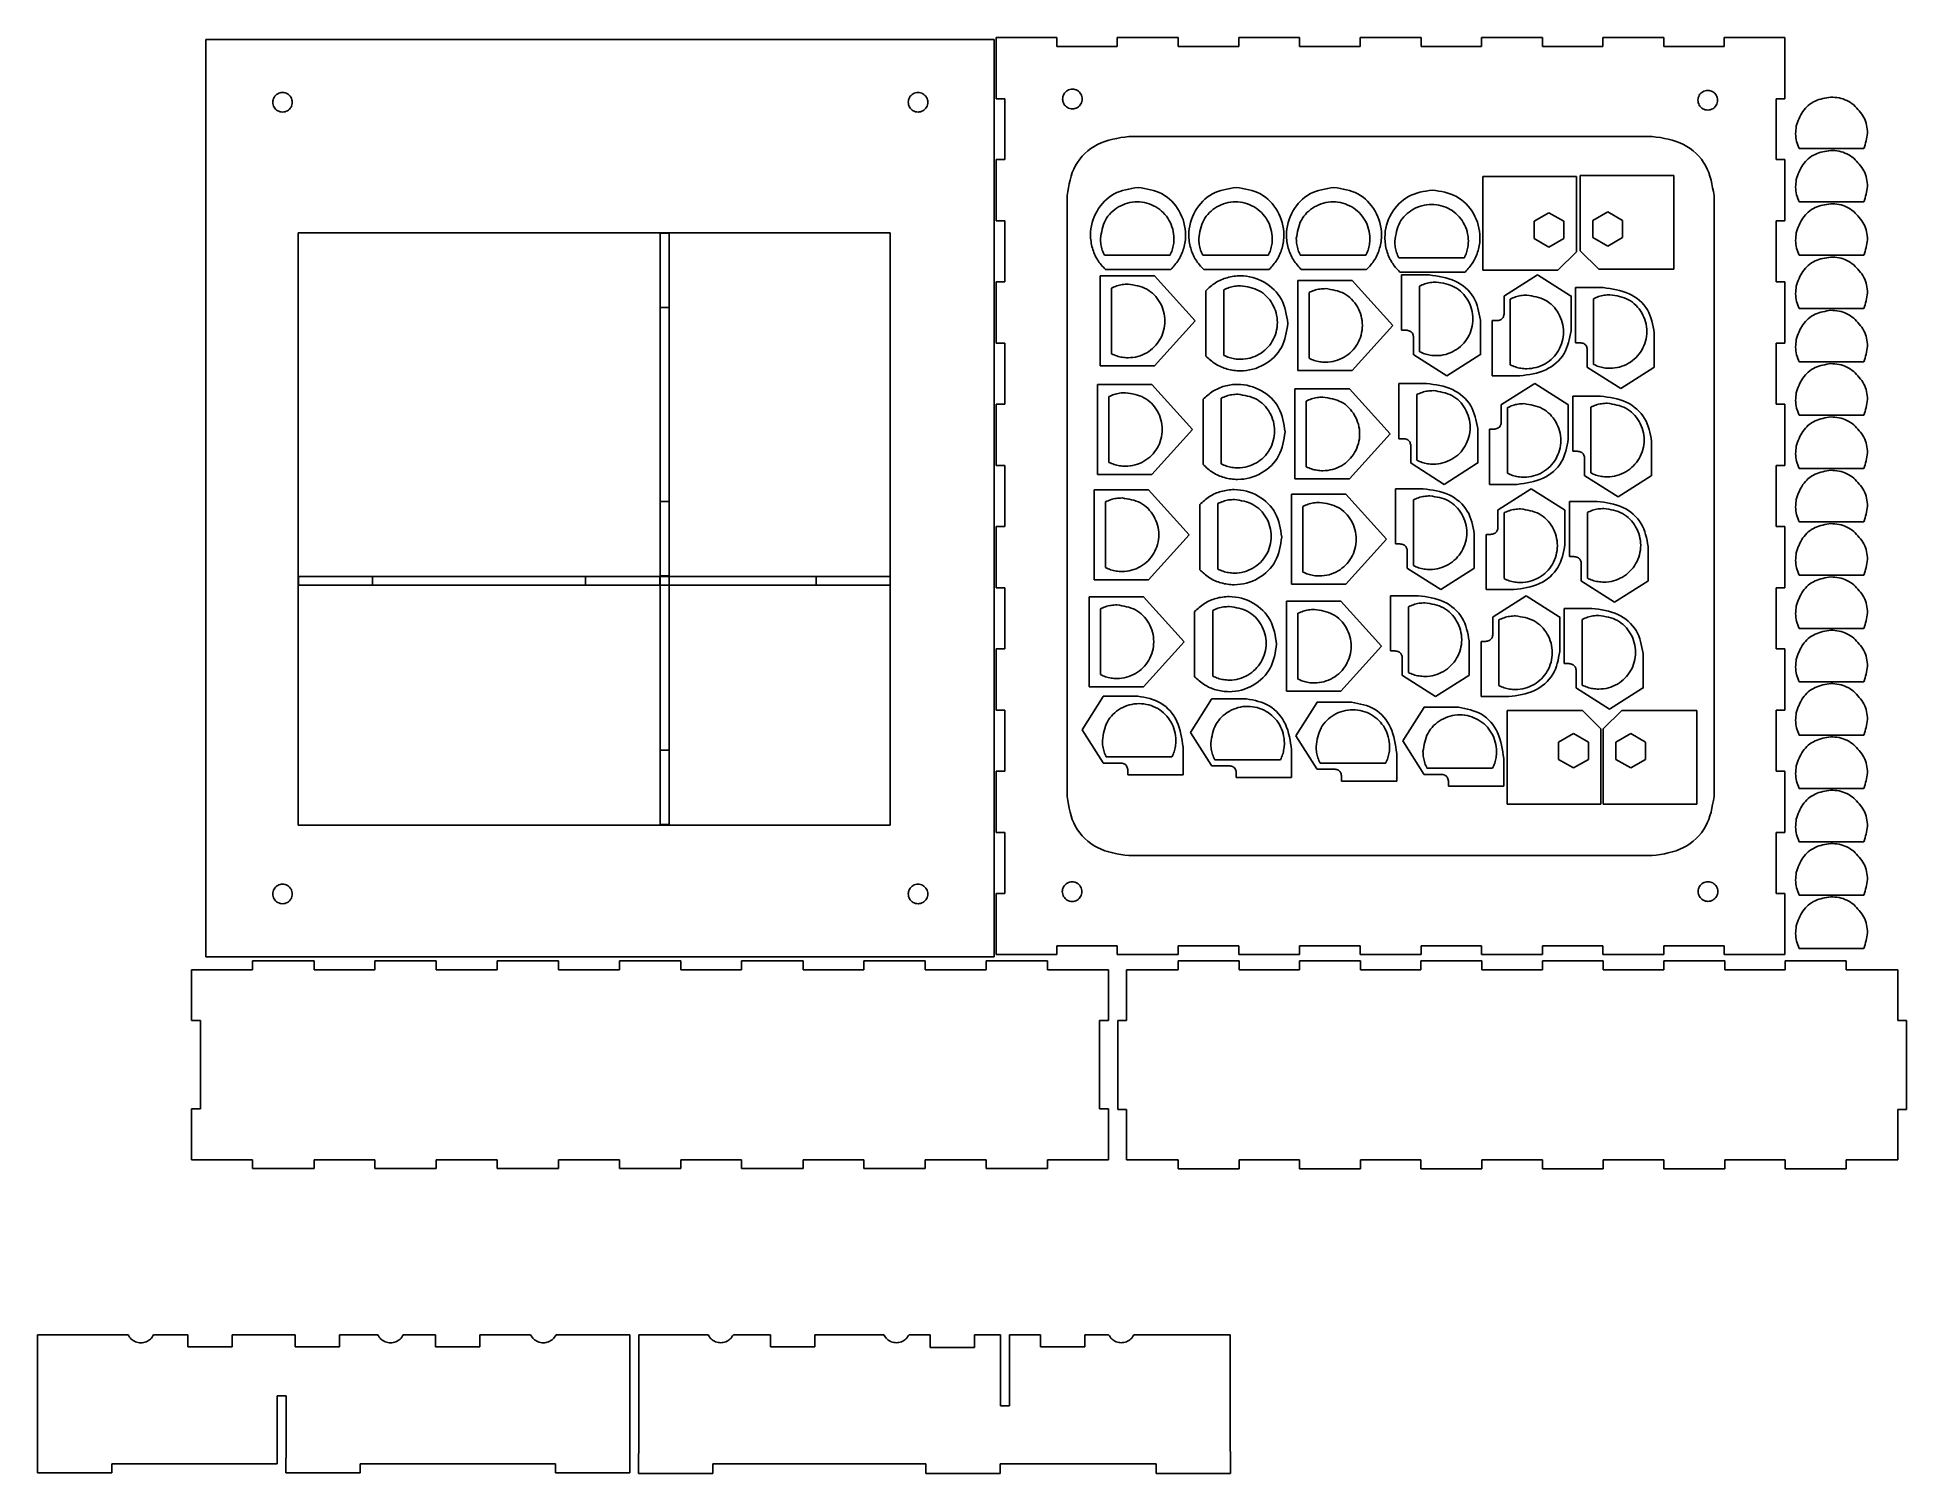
# Model space of a CAD drawing. Extents: x -46 to 582, y -95 to 387.
import ezdxf

# ---------------------------------------------------------------- set-up
doc = ezdxf.new("R2010")
doc.units = 0
doc.layers.get('0').update_dxf_attribs({"linetype": 'CONTINUOUS'})

msp = doc.modelspace()

# ---------------------------------------------------------------- linework, layer by layer
at = {"color": 7}
for p, q in [((10.934432, 386.165277), (275.753017, 386.165277)), ((10.934432, 78.163825), (10.934432, 386.165277)), ((275.753017, 386.165277), (275.753017, 78.163825)), ((276.377948, 386.865024), (276.377948, 366.280411)), ((296.812575, 386.865024), (276.377948, 386.865024)), ((276.377948, 386.865024), (276.377948, 386.865024)), ((296.812575, 383.857579), (296.812575, 386.865024)), ((317.106131, 383.857579), (296.812575, 383.857579)), ((337.576075, 386.865024), (317.106131, 386.865024)), ((317.106131, 386.865024), (317.106131, 383.857579)), ((337.576075, 383.857579), (337.576075, 386.865024)), ((357.869603, 383.857579), (337.576075, 383.857579)), ((378.348381, 386.865024), (357.869603, 386.865024)), ((357.869603, 386.865024), (357.869603, 383.857579)), ((378.348381, 383.857579), (378.348381, 386.865024)), ((398.641937, 383.857579), (378.348381, 383.857579)), ((419.120659, 386.865024), (398.641937, 386.865024)), ((398.641937, 386.865024), (398.641937, 383.857579)), ((419.120659, 383.857579), (419.120659, 386.865024)), ((439.414214, 383.857579), (419.120659, 383.857579)), ((459.884159, 386.865024), (439.414214, 386.865024)), ((439.414214, 386.865024), (439.414214, 383.857579)), ((459.884159, 383.857579), (459.884159, 386.865024)), ((480.177687, 383.857579), (459.884159, 383.857579)), ((500.656437, 386.865024), (480.177687, 386.865024)), ((480.177687, 386.865024), (480.177687, 383.857579)), ((500.656437, 383.857579), (500.656437, 386.865024)), ((520.949992, 383.857579), (500.656437, 383.857579)), ((541.375826, 386.865024), (520.949992, 386.865024)), ((520.949992, 386.865024), (520.949992, 383.857579)), ((541.375826, 366.280411), (541.375826, 386.865024)), ((39.984161, 365.080283), (39.984161, 365.080283)), ((253.446935, 365.082428), (253.446935, 365.082428)), ((276.377948, 366.280411), (279.376559, 366.280411)), ((279.376559, 366.280411), (279.376559, 345.836964)), ((305.331566, 366.175303), (305.331566, 366.175303)), ((518.739205, 365.767291), (518.739205, 365.767291)), ((538.377215, 345.836964), (538.377215, 366.280411)), ((538.377215, 366.280411), (541.375826, 366.280411)), ((556.764359, 366.826197), (556.764359, 366.826197)), ((320.951408, 353.615686), (496.802325, 353.615686)), ((320.951408, 353.615686), (320.951408, 353.615686)), ((279.376559, 345.836964), (276.377948, 345.836964)), ((276.377948, 345.836964), (276.377948, 325.217074)), ((541.375826, 345.836964), (538.377215, 345.836964)), ((541.375826, 325.217074), (541.375826, 345.836964)), ((556.764359, 348.924551), (556.764359, 348.924551)), ((439.846184, 340.15329), (439.846184, 308.705909)), ((471.293557, 340.15329), (439.846184, 340.15329)), ((439.846184, 340.15329), (439.846184, 340.15329)), ((471.293557, 314.903221), (471.293557, 340.15329)), ((472.631262, 315.188311), (472.631262, 340.43838)), ((472.631262, 340.43838), (504.078635, 340.43838)), ((504.078635, 340.43838), (504.078635, 308.990998)), ((504.078635, 340.43838), (504.078635, 340.43838)), ((300.225714, 131.947794), (300.225714, 333.780769)), ((324.077612, 336.474662), (324.077612, 336.474662)), ((357.094423, 336.474662), (357.094423, 336.474662)), ((389.879501, 336.474662), (389.879501, 336.474662)), ((422.949652, 335.619399), (422.949652, 335.619399)), ((517.536853, 333.780769), (517.536853, 131.947794)), ((457.082737, 325.109779), (462.07172, 327.990142)), ((462.07172, 327.990142), (467.060675, 325.109779)), ((481.853099, 328.275232), (476.864144, 325.394869)), ((486.842082, 325.394869), (481.853099, 328.275232)), ((556.764388, 331.022888), (556.764388, 331.022888)), ((163.586259, 321.172737), (166.586258, 321.172737)), ((163.586259, 296.172733), (163.586259, 321.172737)), ((166.586258, 321.172737), (166.586258, 296.172733)), ((276.377948, 325.217074), (279.376559, 325.217074)), ((279.376559, 325.217074), (279.376559, 304.773628)), ((457.082737, 319.349017), (457.082737, 325.109779)), ((467.060675, 325.109779), (467.060675, 319.349017)), ((476.864144, 325.394869), (476.864144, 319.634106)), ((486.842082, 319.634106), (486.842082, 325.394869)), ((538.377215, 304.773628), (538.377215, 325.217074)), ((538.377215, 325.217074), (541.375826, 325.217074)), ((462.07172, 316.468637), (457.082737, 319.349017)), ((467.060675, 319.349017), (462.07172, 316.468637)), ((465.096239, 308.705909), (471.293557, 314.903221)), ((478.82858, 308.990998), (472.631262, 315.188311)), ((476.864144, 319.634106), (481.853099, 316.753727)), ((481.853099, 316.753727), (486.842082, 319.634106)), ((313.123862, 308.905076), (335.031362, 308.905076)), ((346.140645, 308.905076), (368.048173, 308.905076)), ((378.925751, 308.905076), (400.833251, 308.905076)), ((411.995902, 308.049813), (433.903402, 308.049813)), ((439.846184, 308.705909), (465.096239, 308.705909)), ((504.078635, 308.990998), (478.82858, 308.990998)), ((556.764388, 313.121208), (556.764388, 313.121208)), ((279.376559, 304.773628), (276.377948, 304.773628)), ((276.377948, 304.773628), (276.377948, 284.153738)), ((311.381055, 306.748235), (311.381055, 276.559404)), ((329.648425, 306.748235), (311.381055, 306.748235)), ((311.381055, 306.748235), (311.381055, 306.748235)), ((343.303239, 291.649007), (329.648425, 306.748235)), ((346.825118, 301.789861), (346.825118, 279.882361)), ((377.70212, 305.253405), (377.70212, 275.064574)), ((395.96949, 305.253405), (377.70212, 305.253405)), ((377.70212, 305.253405), (377.70212, 305.253405)), ((409.624304, 290.154178), (395.96949, 305.253405)), ((412.598785, 307.096712), (412.598785, 288.56109)), ((421.894706, 307.096712), (412.598785, 307.096712)), ((412.598785, 307.096712), (412.598785, 307.096712)), ((447.115297, 300.037346), (458.229321, 307.096712)), ((458.229321, 307.096712), (469.343232, 300.037346)), ((471.015681, 302.853828), (471.015681, 284.318206)), ((480.311601, 302.853828), (471.015681, 302.853828)), ((471.015681, 302.853828), (471.015681, 302.853828)), ((541.375826, 304.773628), (538.377215, 304.773628)), ((541.375826, 284.153738), (541.375826, 304.773628)), ((166.586258, 296.172733), (163.586259, 296.172733)), ((446.996312, 293.912842), (446.996312, 300.037346)), ((446.996312, 300.037346), (447.115297, 300.037346)), ((469.343232, 300.037346), (469.505594, 300.037346)), ((469.505594, 300.037346), (469.505594, 288.36074)), ((556.764359, 295.219556), (556.764359, 295.219556)), ((329.648425, 276.559404), (343.303239, 291.649007)), ((374.39473, 290.836111), (374.39473, 290.836111)), ((395.96949, 275.064574), (409.624304, 290.154178)), ((439.068887, 280.280633), (439.068887, 291.957239)), ((443.035492, 273.221268), (443.035492, 291.756861)), ((443.035492, 291.756861), (444.539737, 291.756861)), ((276.377948, 284.153738), (279.376559, 284.153738)), ((279.376559, 284.153738), (279.376559, 263.710294)), ((412.598785, 288.56109), (414.10303, 288.56109)), ((416.559605, 286.40511), (416.559605, 280.280633)), ((471.015681, 284.318206), (472.519925, 284.318206)), ((497.485783, 276.037747), (497.485783, 287.714355)), ((538.377215, 263.710294), (538.377215, 284.153738)), ((538.377215, 284.153738), (541.375826, 284.153738)), ((311.381055, 276.559404), (329.648425, 276.559404)), ((416.559605, 280.280633), (416.67859, 280.280633)), ((416.67859, 280.280633), (427.792614, 273.221268)), ((427.792614, 273.221268), (438.906525, 280.280633)), ((438.906525, 280.280633), (439.068887, 280.280633)), ((474.9765, 282.162226), (474.9765, 276.037747)), ((556.764359, 277.317907), (556.764359, 277.317907)), ((310.466655, 270.310411), (310.466655, 240.121571)), ((328.734025, 270.310411), (310.466655, 270.310411)), ((310.466655, 270.310411), (310.466655, 270.310411)), ((342.388839, 255.211181), (328.734025, 270.310411)), ((377.70212, 275.064574), (395.96949, 275.064574)), ((411.684385, 270.658888), (411.684385, 252.123263)), ((420.980306, 270.658888), (411.684385, 270.658888)), ((411.684385, 270.658888), (411.684385, 270.658888)), ((452.331413, 273.221268), (443.035492, 273.221268)), ((443.035492, 273.221268), (443.035492, 273.221268)), ((446.200897, 263.599522), (457.314921, 270.658888)), ((457.314921, 270.658888), (468.428832, 263.599522)), ((474.9765, 276.037747), (475.095485, 276.037747)), ((475.095485, 276.037747), (486.209509, 268.978378)), ((486.209509, 268.978378), (497.32342, 276.037747)), ((497.32342, 276.037747), (497.485783, 276.037747)), ((345.91069, 265.352037), (345.91069, 243.444535)), ((376.78772, 268.815581), (376.78772, 238.626747)), ((395.05509, 268.815581), (376.78772, 268.815581)), ((376.78772, 268.815581), (376.78772, 268.815581)), ((408.709904, 253.716351), (395.05509, 268.815581)), ((470.101281, 266.415998), (470.101281, 247.880374)), ((479.397201, 266.415998), (470.101281, 266.415998)), ((470.101281, 266.415998), (470.101281, 266.415998)), ((279.376559, 263.710294), (276.377948, 263.710294)), ((276.377948, 263.710294), (276.377948, 243.081597)), ((446.081912, 257.475015), (446.081912, 263.599522)), ((446.081912, 263.599522), (446.200897, 263.599522)), ((468.428832, 263.599522), (468.591194, 263.599522)), ((468.591194, 263.599522), (468.591194, 251.922913)), ((541.375826, 263.710294), (538.377215, 263.710294)), ((541.375826, 243.081597), (541.375826, 263.710294)), ((556.764388, 259.41623), (556.764388, 259.41623)), ((328.734025, 240.121571), (342.388839, 255.211181)), ((373.480302, 254.398285), (373.480302, 254.398285)), ((395.05509, 238.626747), (408.709904, 253.716351)), ((411.684385, 252.123263), (413.18863, 252.123263)), ((438.154487, 243.842807), (438.154487, 255.519412)), ((442.121092, 236.783441), (442.121092, 255.319035)), ((442.121092, 255.319035), (443.625337, 255.319035)), ((496.571383, 239.599917), (496.571383, 251.276523)), ((415.645205, 249.967283), (415.645205, 243.842807)), ((470.101281, 247.880374), (471.605525, 247.880374)), ((474.0621, 245.724393), (474.0621, 239.599917)), ((276.377948, 243.081597), (279.376559, 243.081597)), ((279.376559, 243.081597), (279.376559, 222.638125)), ((310.466655, 240.121571), (328.734025, 240.121571)), ((376.78772, 238.626747), (395.05509, 238.626747)), ((415.645205, 243.842807), (415.76419, 243.842807)), ((415.76419, 243.842807), (426.878214, 236.783441)), ((426.878214, 236.783441), (437.992125, 243.842807)), ((437.992125, 243.842807), (438.154487, 243.842807)), ((474.0621, 239.599917), (474.181085, 239.599917)), ((474.181085, 239.599917), (485.295109, 232.540552)), ((485.295109, 232.540552), (496.40902, 239.599917)), ((496.40902, 239.599917), (496.571383, 239.599917)), ((538.377215, 222.638125), (538.377215, 243.081597)), ((538.377215, 243.081597), (541.375826, 243.081597)), ((556.764388, 241.514583), (556.764388, 241.514583)), ((309.32628, 234.959529), (309.32628, 204.770695)), ((327.59365, 234.959529), (309.32628, 234.959529)), ((309.32628, 234.959529), (309.32628, 234.959529)), ((341.248464, 219.860302), (327.59365, 234.959529)), ((375.647345, 233.464705), (375.647345, 203.275871)), ((393.914715, 233.464705), (375.647345, 233.464705)), ((375.647345, 233.464705), (375.647345, 233.464705)), ((407.569529, 218.365478), (393.914715, 233.464705)), ((410.54401, 235.308011), (410.54401, 216.77239)), ((419.83993, 235.308011), (410.54401, 235.308011)), ((410.54401, 235.308011), (410.54401, 235.308011)), ((451.417013, 236.783441), (442.121092, 236.783441)), ((442.121092, 236.783441), (442.121092, 236.783441)), ((445.060522, 228.248646), (456.174546, 235.308011)), ((456.174546, 235.308011), (467.288457, 228.248646)), ((163.586259, 231.074153), (166.586258, 231.074153)), ((163.586259, 206.07415), (163.586259, 231.074153)), ((166.586258, 231.074153), (166.586258, 206.07415)), ((344.770343, 230.001161), (344.770343, 208.093658)), ((444.941537, 222.124141), (444.941537, 228.248646)), ((444.941537, 228.248646), (445.060522, 228.248646)), ((467.288457, 228.248646), (467.450819, 228.248646)), ((467.450819, 228.248646), (467.450819, 216.57204)), ((468.960906, 231.065122), (468.960906, 212.529498)), ((478.256826, 231.065122), (468.960906, 231.065122)), ((468.960906, 231.065122), (468.960906, 231.065122)), ((279.376559, 222.638125), (276.377948, 222.638125)), ((276.377948, 222.638125), (276.377948, 202.018261)), ((327.59365, 204.770695), (341.248464, 219.860302)), ((437.014112, 208.49193), (437.014112, 220.168539)), ((440.980717, 201.432565), (440.980717, 219.968161)), ((440.980717, 219.968161), (442.484962, 219.968161)), ((541.375826, 222.638125), (538.377215, 222.638125)), ((541.375826, 202.018261), (541.375826, 222.638125)), ((556.764359, 223.612926), (556.764359, 223.612926)), ((372.339955, 219.047411), (372.339955, 219.047411)), ((393.914715, 203.275871), (407.569529, 218.365478)), ((410.54401, 216.77239), (412.048254, 216.77239)), ((414.50483, 214.616409), (414.50483, 208.49193)), ((495.431008, 204.249038), (495.431008, 215.925647)), ((414.50483, 208.49193), (414.623814, 208.49193)), ((414.623814, 208.49193), (425.737838, 201.432565)), ((425.737838, 201.432565), (436.85175, 208.49193)), ((436.85175, 208.49193), (437.014112, 208.49193)), ((468.960906, 212.529498), (470.46515, 212.529498)), ((472.921725, 210.373517), (472.921725, 204.249038)), ((41.969543, 202.932116), (41.969543, 205.833959)), ((41.969543, 205.833959), (66.87139, 205.833959)), ((66.87139, 202.932116), (41.969543, 202.932116)), ((66.87139, 205.833959), (66.87139, 202.932116)), ((138.494338, 202.932116), (138.494338, 205.833959)), ((138.494338, 205.833959), (163.396182, 205.833959)), ((163.396182, 202.932116), (138.494338, 202.932116)), ((163.396182, 205.833959), (163.396182, 202.932116)), ((166.586258, 206.07415), (163.586259, 206.07415)), ((215.949558, 202.932116), (215.949558, 205.833959)), ((215.949558, 205.833959), (240.851402, 205.833959)), ((240.851402, 202.932116), (215.949558, 202.932116)), ((240.851402, 205.833959), (240.851402, 202.932116)), ((276.377948, 202.018261), (279.376559, 202.018261)), ((279.376559, 202.018261), (279.376559, 181.574788)), ((309.32628, 204.770695), (327.59365, 204.770695)), ((375.647345, 203.275871), (393.914715, 203.275871)), ((450.276637, 201.432565), (440.980717, 201.432565)), ((440.980717, 201.432565), (440.980717, 201.432565)), ((472.921725, 204.249038), (473.04071, 204.249038)), ((473.04071, 204.249038), (484.154734, 197.189673)), ((484.154734, 197.189673), (495.268645, 204.249038)), ((495.268645, 204.249038), (495.431008, 204.249038)), ((538.377215, 181.574788), (538.377215, 202.018261)), ((538.377215, 202.018261), (541.375826, 202.018261)), ((556.764359, 205.711243), (556.764359, 205.711243)), ((307.615759, 199.038508), (307.615759, 168.849676)), ((325.883129, 199.038508), (307.615759, 199.038508)), ((307.615759, 199.038508), (307.615759, 199.038508)), ((339.537943, 183.93928), (325.883129, 199.038508)), ((373.936824, 197.543684), (373.936824, 167.354852)), ((392.204194, 197.543684), (373.936824, 197.543684)), ((373.936824, 197.543684), (373.936824, 197.543684)), ((405.859008, 182.444456), (392.204194, 197.543684)), ((408.833489, 199.38699), (408.833489, 180.851368)), ((418.12941, 199.38699), (408.833489, 199.38699)), ((408.833489, 199.38699), (408.833489, 199.38699)), ((443.350001, 192.327624), (454.464025, 199.38699)), ((454.464025, 199.38699), (465.577936, 192.327624)), ((467.250385, 195.144098), (467.250385, 176.608476)), ((476.546305, 195.144098), (467.250385, 195.144098)), ((467.250385, 195.144098), (467.250385, 195.144098)), ((343.059822, 194.08014), (343.059822, 172.17264)), ((443.231016, 186.20312), (443.231016, 192.327624)), ((443.231016, 192.327624), (443.350001, 192.327624)), ((465.577936, 192.327624), (465.740298, 192.327624)), ((465.740298, 192.327624), (465.740298, 180.651019)), ((325.883129, 168.849676), (339.537943, 183.93928)), ((370.629434, 183.12639), (370.629434, 183.12639)), ((392.204194, 167.354852), (405.859008, 182.444456)), ((435.303591, 172.570912), (435.303591, 184.247518)), ((439.270196, 165.511552), (439.270196, 184.04714)), ((439.270196, 184.04714), (440.774441, 184.04714)), ((556.764388, 187.809599), (556.764388, 187.809599)), ((279.376559, 181.574788), (276.377948, 181.574788)), ((276.377948, 181.574788), (276.377948, 160.946128)), ((408.833489, 180.851368), (410.337734, 180.851368)), ((412.794309, 178.695388), (412.794309, 172.570912)), ((467.250385, 176.608476), (468.754629, 176.608476)), ((493.720487, 168.328017), (493.720487, 180.004625)), ((541.375826, 181.574788), (538.377215, 181.574788)), ((541.375826, 160.946128), (541.375826, 181.574788)), ((412.794309, 172.570912), (412.913294, 172.570912)), ((412.913294, 172.570912), (424.027318, 165.511552)), ((424.027318, 165.511552), (435.141229, 172.570912)), ((435.141229, 172.570912), (435.303591, 172.570912)), ((471.211204, 174.452493), (471.211204, 168.328017)), ((556.764388, 169.907936), (556.764388, 169.907936)), ((305.300606, 154.403576), (312.359971, 165.517487)), ((307.615759, 168.849676), (325.883129, 168.849676)), ((312.359971, 165.517487), (312.359971, 165.679849)), ((312.359971, 165.679849), (324.036577, 165.679849)), ((341.73843, 153.489176), (348.797795, 164.603087)), ((348.797795, 164.603087), (348.797795, 164.765449)), ((348.797795, 164.765449), (360.474401, 164.765449)), ((373.936824, 167.354852), (392.204194, 167.354852)), ((377.089303, 152.348801), (384.148669, 163.462712)), ((384.148669, 163.462712), (384.148669, 163.625074)), ((384.148669, 163.625074), (395.825274, 163.625074)), ((448.566117, 165.511552), (439.270196, 165.511552)), ((439.270196, 165.511552), (439.270196, 165.511552)), ((471.211204, 168.328017), (471.330189, 168.328017)), ((471.330189, 168.328017), (482.444213, 161.268657)), ((482.444213, 161.268657), (493.558124, 168.328017)), ((493.558124, 168.328017), (493.720487, 168.328017)), ((276.377948, 160.946128), (279.376559, 160.946128)), ((279.376559, 160.946128), (279.376559, 140.502627)), ((413.010322, 150.63828), (420.069687, 161.752191)), ((420.069687, 161.752191), (420.069687, 161.914553)), ((420.069687, 161.914553), (431.746293, 161.914553)), ((448.113743, 129.385885), (448.113743, 160.833267)), ((448.113743, 160.833267), (473.363826, 160.833267)), ((473.363826, 160.833267), (479.561144, 154.635955)), ((486.525965, 160.833267), (480.328647, 154.635955)), ((511.77602, 160.833267), (486.525965, 160.833267)), ((511.77602, 129.385885), (511.77602, 160.833267)), ((538.377215, 140.502627), (538.377215, 160.946128)), ((538.377215, 160.946128), (541.375826, 160.946128)), ((312.359971, 143.289549), (305.300606, 154.403576)), ((348.797795, 142.375149), (341.73843, 153.489176)), ((384.148669, 141.234774), (377.089303, 152.348801)), ((470.339307, 153.070533), (465.350324, 150.190153)), ((475.328262, 150.190153), (470.339307, 153.070533)), ((479.561144, 154.635955), (479.561144, 129.385885)), ((480.328647, 154.635955), (480.328647, 129.385885)), ((484.561529, 150.190153), (489.550484, 153.070533)), ((489.550484, 153.070533), (494.539468, 150.190153)), ((556.764359, 152.00627), (556.764359, 152.00627)), ((163.586259, 147.472726), (166.586258, 147.472726)), ((163.586259, 122.472725), (163.586259, 147.472726)), ((166.586258, 147.472726), (166.586258, 122.472725)), ((339.17605, 148.505668), (339.17605, 139.209745)), ((375.613874, 147.591268), (375.613874, 138.295345)), ((410.964747, 146.450892), (410.964747, 137.154969)), ((420.069687, 139.524253), (413.010322, 150.63828)), ((446.885766, 144.740372), (446.885766, 135.444449)), ((465.350324, 150.190153), (465.350324, 144.429391)), ((465.350324, 144.429391), (470.339307, 141.549028)), ((470.339307, 141.549028), (475.328262, 144.429391)), ((475.328262, 144.429391), (475.328262, 150.190153)), ((484.561529, 144.429391), (484.561529, 150.190153)), ((489.550484, 141.549028), (484.561529, 144.429391)), ((494.539468, 144.429391), (489.550484, 141.549028)), ((494.539468, 150.190153), (494.539468, 144.429391)), ((279.376559, 140.502627), (276.377948, 140.502627)), ((276.377948, 140.502627), (276.377948, 119.882794)), ((312.359971, 143.170564), (312.359971, 143.289549)), ((318.484476, 143.170564), (312.359971, 143.170564)), ((320.640456, 139.209745), (320.640456, 140.713989)), ((339.17605, 139.209745), (320.640456, 139.209745)), ((339.17605, 139.209745), (339.17605, 139.209745)), ((348.797795, 142.256164), (348.797795, 142.375149)), ((354.9223, 142.256164), (348.797795, 142.256164)), ((357.07828, 138.295345), (357.07828, 139.799589)), ((375.613874, 138.295345), (357.07828, 138.295345)), ((375.613874, 138.295345), (375.613874, 138.295345)), ((384.148669, 141.115789), (384.148669, 141.234774)), ((390.273173, 141.115789), (384.148669, 141.115789)), ((392.429153, 137.154969), (392.429153, 138.659214)), ((420.069687, 139.405268), (420.069687, 139.524253)), ((426.194192, 139.405268), (420.069687, 139.405268)), ((541.375826, 140.502627), (538.377215, 140.502627)), ((541.375826, 119.882794), (541.375826, 140.502627)), ((410.964747, 137.154969), (392.429153, 137.154969)), ((410.964747, 137.154969), (410.964747, 137.154969)), ((428.350172, 135.444449), (428.350172, 136.948693)), ((446.885766, 135.444449), (428.350172, 135.444449)), ((446.885766, 135.444449), (446.885766, 135.444449)), ((556.764359, 134.104618), (556.764359, 134.104618)), ((479.561144, 129.385885), (448.113743, 129.385885)), ((448.113743, 129.385885), (448.113743, 129.385885)), ((480.328647, 129.385885), (511.77602, 129.385885)), ((511.77602, 129.385885), (511.77602, 129.385885)), ((166.586258, 122.472725), (163.586259, 122.472725)), ((276.377948, 119.882794), (279.376559, 119.882794)), ((279.376559, 119.882794), (279.376559, 99.439288)), ((538.377215, 99.439288), (538.377215, 119.882794)), ((538.377215, 119.882794), (541.375826, 119.882794)), ((556.764388, 116.20295), (556.764388, 116.20295)), ((496.802325, 112.112844), (320.951408, 112.112844)), ((39.981113, 99.2467), (39.981113, 99.2467)), ((253.446935, 99.2467), (253.446935, 99.2467)), ((279.376559, 99.439288), (276.377948, 99.439288)), ((276.377948, 99.439288), (276.377948, 78.863538)), ((305.234904, 100.027637), (305.234904, 100.027637)), ((518.810494, 100.065709), (518.810494, 100.065709)), ((541.375826, 99.439288), (538.377215, 99.439288)), ((541.375826, 78.863538), (541.375826, 99.439288)), ((556.764388, 98.301284), (556.764388, 98.301284)), ((296.812575, 78.863538), (296.812575, 81.86215)), ((296.812575, 81.86215), (317.106131, 81.86215)), ((317.106131, 81.86215), (317.106131, 78.863538)), ((337.576075, 78.863538), (337.576075, 81.86215)), ((337.576075, 81.86215), (357.869603, 81.86215)), ((357.869603, 81.86215), (357.869603, 78.863538)), ((378.348381, 78.863538), (378.348381, 81.86215)), ((378.348381, 81.86215), (398.641937, 81.86215)), ((398.641937, 81.86215), (398.641937, 78.863538)), ((419.120659, 78.863538), (419.120659, 81.86215)), ((419.120659, 81.86215), (439.414214, 81.86215)), ((439.414214, 81.86215), (439.414214, 78.863538)), ((459.884159, 78.863538), (459.884159, 81.86215)), ((459.884159, 81.86215), (480.177687, 81.86215)), ((480.177687, 81.86215), (480.177687, 78.863538)), ((500.656437, 78.863538), (500.656437, 81.86215)), ((500.656437, 81.86215), (520.949992, 81.86215)), ((520.949992, 81.86215), (520.949992, 78.863538)), ((275.753017, 78.163825), (10.934432, 78.163825)), ((47.274026, 76.822761), (26.645329, 76.822761)), ((26.645329, 76.822761), (26.645329, 73.815317)), ((47.274026, 73.815317), (47.274026, 76.822761)), ((88.337365, 76.822761), (67.717501, 76.822761)), ((67.717501, 76.822761), (67.717501, 73.815317)), ((88.337365, 73.815317), (88.337365, 76.822761)), ((129.409512, 76.822761), (108.780837, 76.822761)), ((108.780837, 76.822761), (108.780837, 73.815317)), ((129.409512, 73.815317), (129.409512, 76.822761)), ((170.472845, 76.822761), (149.852984, 76.822761)), ((149.852984, 76.822761), (149.852984, 73.815317)), ((170.472845, 73.815317), (170.472845, 76.822761)), ((211.536178, 76.822761), (190.916317, 76.822761)), ((190.916317, 76.822761), (190.916317, 73.815317)), ((211.536178, 73.815317), (211.536178, 76.822761)), ((252.608345, 76.822761), (231.979651, 76.822761)), ((231.979651, 76.822761), (231.979651, 73.815317)), ((252.608345, 73.815317), (252.608345, 76.822761)), ((293.671667, 76.822761), (273.051818, 76.822761)), ((273.051818, 76.822761), (273.051818, 73.815317)), ((276.377948, 78.863538), (296.812575, 78.863538)), ((293.671667, 73.815317), (293.671667, 76.822761)), ((317.106131, 78.863538), (337.576075, 78.863538)), ((358.046528, 76.741876), (337.576612, 76.741876)), ((337.576612, 76.741876), (337.576612, 73.734432)), ((357.869603, 78.863538), (378.348381, 78.863538)), ((358.046528, 73.734432), (358.046528, 76.741876)), ((398.818862, 76.741876), (378.348917, 76.741876)), ((378.348917, 76.741876), (378.348917, 73.734432)), ((398.641937, 78.863538), (419.120659, 78.863538)), ((398.818862, 73.734432), (398.818862, 76.741876)), ((439.59114, 76.741876), (419.11239, 76.741876)), ((419.11239, 76.741876), (419.11239, 73.734432)), ((439.414214, 78.863538), (459.884159, 78.863538)), ((439.59114, 73.734432), (439.59114, 76.741876)), ((480.354612, 76.741876), (459.884695, 76.741876)), ((459.884695, 76.741876), (459.884695, 73.734432)), ((480.177687, 78.863538), (500.656437, 78.863538)), ((480.354612, 73.734432), (480.354612, 76.741876)), ((521.126918, 76.741876), (500.648168, 76.741876)), ((500.648168, 76.741876), (500.648168, 73.734432)), ((520.949992, 78.863538), (541.375826, 78.863538)), ((521.126918, 73.734432), (521.126918, 76.741876)), ((561.899195, 76.741876), (541.420445, 76.741876)), ((541.420445, 76.741876), (541.420445, 73.734432)), ((561.899195, 73.734432), (561.899195, 76.741876)), ((26.645329, 73.815317), (6.157771, 73.815317)), ((6.157771, 73.815317), (6.157771, 56.77615)), ((67.717501, 73.815317), (47.274026, 73.815317)), ((108.780837, 73.815317), (88.337365, 73.815317)), ((149.852984, 73.815317), (129.409512, 73.815317)), ((190.916317, 73.815317), (170.472845, 73.815317)), ((231.979651, 73.815317), (211.536178, 73.815317)), ((273.051818, 73.815317), (252.608345, 73.815317)), ((314.159251, 73.815317), (293.671667, 73.815317)), ((314.159251, 56.77615), (314.159251, 73.815317)), ((337.576612, 73.734432), (320.237556, 73.734432)), ((320.237556, 73.734432), (320.237556, 56.78346)), ((378.348917, 73.734432), (358.046528, 73.734432)), ((419.11239, 73.734432), (398.818862, 73.734432)), ((459.884695, 73.734432), (439.59114, 73.734432)), ((500.648168, 73.734432), (480.354612, 73.734432)), ((541.420445, 73.734432), (521.126918, 73.734432)), ((579.238223, 73.734432), (561.899195, 73.734432)), ((579.238223, 56.78346), (579.238223, 73.734432)), ((6.157771, 56.77615), (9.156382, 56.77615)), ((9.156382, 56.77615), (9.156382, 47.868511)), ((311.16064, 47.868511), (311.16064, 56.77615)), ((311.16064, 56.77615), (314.159251, 56.77615)), ((320.237556, 56.78346), (317.238944, 56.78346)), ((317.238944, 56.78346), (317.238944, 46.791015)), ((582.236834, 56.78346), (579.238223, 56.78346)), ((582.236834, 46.791015), (582.236834, 56.78346)), ((582.236834, 56.78346), (582.236834, 56.78346)), ((9.156382, 47.868511), (9.156382, 36.967678)), ((311.16064, 36.967678), (311.16064, 47.868511)), ((317.238944, 46.791015), (317.238944, 36.886765)), ((582.236834, 36.886765), (582.236834, 46.791015)), ((9.156382, 36.967678), (9.156382, 35.971066)), ((9.156382, 35.971066), (9.156382, 27.063428)), ((311.16064, 35.971066), (311.16064, 36.967678)), ((311.16064, 27.063428), (311.16064, 35.971066)), ((317.238944, 36.886765), (317.238944, 26.894348)), ((582.236834, 26.894348), (582.236834, 36.886765)), ((9.156382, 27.063428), (6.157771, 27.063428)), ((6.157771, 27.063428), (6.157771, 10.024261)), ((314.159251, 27.063428), (311.16064, 27.063428)), ((314.159251, 10.024261), (314.159251, 27.063428)), ((317.238944, 26.894348), (320.237556, 26.894348)), ((320.237556, 26.894348), (320.237556, 9.943348)), ((579.238223, 9.943348), (579.238223, 26.894348)), ((579.238223, 26.894348), (582.236834, 26.894348)), ((6.157771, 10.024261), (26.645329, 10.024261)), ((6.157771, 10.024261), (6.157771, 10.024261)), ((26.645329, 10.024261), (26.645329, 7.016844)), ((26.645329, 7.016844), (47.274026, 7.016844)), ((47.274026, 7.016844), (47.274026, 10.024261)), ((47.274026, 10.024261), (67.717501, 10.024261)), ((67.717501, 10.024261), (67.717501, 7.016844)), ((67.717501, 7.016844), (88.337365, 7.016844)), ((88.337365, 7.016844), (88.337365, 10.024261)), ((88.337365, 10.024261), (108.780837, 10.024261)), ((108.780837, 10.024261), (108.780837, 7.016844)), ((108.780837, 7.016844), (129.409512, 7.016844)), ((129.409512, 7.016844), (129.409512, 10.024261)), ((129.409512, 10.024261), (149.852984, 10.024261)), ((149.852984, 10.024261), (149.852984, 7.016844)), ((149.852984, 7.016844), (170.472845, 7.016844)), ((170.472845, 7.016844), (170.472845, 10.024261)), ((170.472845, 10.024261), (190.916317, 10.024261)), ((190.916317, 10.024261), (190.916317, 7.016844)), ((190.916317, 7.016844), (211.536178, 7.016844)), ((211.536178, 7.016844), (211.536178, 10.024261)), ((211.536178, 10.024261), (231.979651, 10.024261)), ((231.979651, 10.024261), (231.979651, 7.016844)), ((231.979651, 7.016844), (252.608345, 7.016844)), ((252.608345, 7.016844), (252.608345, 10.024261)), ((252.608345, 10.024261), (273.051818, 10.024261)), ((273.051818, 10.024261), (273.051818, 7.016844)), ((273.051818, 7.016844), (293.671667, 7.016844)), ((293.671667, 7.016844), (293.671667, 10.024261)), ((293.671667, 10.024261), (314.159251, 10.024261)), ((320.237556, 9.943348), (337.576612, 9.943348)), ((337.576612, 9.943348), (337.576612, 6.935931)), ((337.576612, 6.935931), (358.046528, 6.935931)), ((358.046528, 6.935931), (358.046528, 9.943348)), ((358.046528, 9.943348), (378.348917, 9.943348)), ((378.348917, 9.943348), (378.348917, 6.935931)), ((378.348917, 6.935931), (398.818862, 6.935931)), ((398.818862, 6.935931), (398.818862, 9.943348)), ((398.818862, 9.943348), (419.11239, 9.943348)), ((419.11239, 9.943348), (419.11239, 6.935931)), ((419.11239, 6.935931), (439.59114, 6.935931)), ((439.59114, 6.935931), (439.59114, 9.943348)), ((439.59114, 9.943348), (459.884695, 9.943348)), ((459.884695, 9.943348), (459.884695, 6.935931)), ((459.884695, 6.935931), (480.354612, 6.935931)), ((480.354612, 6.935931), (480.354612, 9.943348)), ((480.354612, 9.943348), (500.648168, 9.943348)), ((500.648168, 9.943348), (500.648168, 6.935931)), ((500.648168, 6.935931), (521.126918, 6.935931)), ((521.126918, 6.935931), (521.126918, 9.943348)), ((521.126918, 9.943348), (541.420445, 9.943348)), ((541.420445, 9.943348), (541.420445, 6.935931)), ((541.420445, 6.935931), (561.899195, 6.935931)), ((561.899195, 6.935931), (561.899195, 9.943348)), ((561.899195, 9.943348), (579.238223, 9.943348)), ((-45.651098, -48.784014), (-45.651098, -92.057712)), ((-30.407791, -48.784014), (-45.651098, -48.784014)), ((-45.651098, -48.784014), (-45.651098, -48.784014)), ((-15.164484, -48.784014), (-30.407791, -48.784014)), ((4.838016, -48.784014), (-6.625056, -48.784014)), ((4.838016, -52.815587), (4.838016, -48.784014)), ((40.922222, -48.784014), (19.755556, -48.784014)), ((19.755556, -48.784014), (19.755556, -52.815587)), ((40.922222, -52.815587), (40.922222, -48.784014)), ((68.712842, -48.784014), (55.839761, -48.784014)), ((55.839761, -48.784014), (55.839761, -52.815587)), ((88.093573, -48.784014), (77.252271, -48.784014)), ((88.093573, -52.815587), (88.093573, -48.784014)), ((120.028231, -48.784014), (103.011111, -48.784014)), ((103.011111, -48.784014), (103.011111, -52.815587)), ((153.328799, -48.784014), (128.567657, -48.784014)), ((153.328799, -92.057712), (153.328799, -48.784014)), ((156.351111, -48.784014), (156.351111, -88.657809)), ((179.637752, -48.784014), (156.351111, -48.784014)), ((156.351111, -48.784014), (156.351111, -48.784014)), ((200.579522, -48.784014), (188.124262, -48.784014)), ((200.579522, -52.815587), (200.579522, -48.784014)), ((238.650309, -48.784014), (215.497063, -48.784014)), ((215.497063, -48.784014), (215.497063, -52.815587)), ((254.202847, -48.784014), (247.136818, -48.784014)), ((254.202847, -53.016247), (254.202847, -48.784014)), ((277.900694, -48.784014), (269.117631, -48.784014)), ((269.117631, -48.784014), (269.117631, -53.016247)), ((277.900694, -69.23409), (277.900694, -48.784014)), ((291.293578, -48.784014), (280.904817, -48.784014)), ((280.904817, -48.784014), (280.904817, -72.652197)), ((291.293578, -52.815587), (291.293578, -48.784014)), ((314.197661, -48.784014), (306.211111, -48.784014)), ((306.211111, -48.784014), (306.211111, -52.815587)), ((338.866762, -48.784014), (322.684168, -48.784014)), ((355.049892, -48.784014), (338.866762, -48.784014)), ((355.049892, -88.020072), (355.049892, -48.784014)), ((19.755556, -52.815587), (4.838016, -52.815587)), ((55.839761, -52.815587), (40.922222, -52.815587)), ((103.011111, -52.815587), (88.093573, -52.815587)), ((215.497063, -52.815587), (200.579522, -52.815587)), ((269.117631, -53.016247), (254.202847, -53.016247)), ((306.211111, -52.815587), (291.293578, -52.815587)), ((34.900746, -92.057712), (34.900746, -69.309613)), ((34.900746, -69.309613), (37.897153, -69.309613)), ((37.897153, -69.309613), (37.897153, -90.164848)), ((277.905103, -69.23409), (277.900694, -69.23409)), ((277.905103, -72.652197), (277.905103, -69.23409)), ((280.904817, -72.652197), (277.905103, -72.652197)), ((-45.651098, -92.057712), (-45.635113, -92.057712)), ((-45.635113, -92.057712), (-45.635113, -95.142316)), ((-20.666715, -95.142316), (-20.666715, -92.057712)), ((-20.666715, -92.057712), (34.900746, -92.057712)), ((37.897153, -90.164848), (37.844786, -90.164848)), ((37.844786, -90.164848), (37.844786, -95.131846)), ((62.815941, -95.131846), (62.815941, -92.057712)), ((62.815941, -92.057712), (128.341106, -92.057712)), ((128.341106, -92.057712), (128.341106, -95.146183)), ((153.317222, -95.146183), (153.317222, -92.057712)), ((153.317222, -92.057712), (153.328799, -92.057712)), ((156.351111, -88.657809), (156.284414, -88.657809)), ((156.284414, -88.657809), (156.284414, -95.315403)), ((181.235725, -95.315403), (181.235725, -92.149208)), ((181.235725, -92.149208), (252.80276, -92.149208)), ((252.80276, -92.149208), (252.80276, -95.389825)), ((277.77116, -95.389825), (277.77116, -92.149208)), ((277.77116, -92.149208), (330.168024, -92.149208)), ((330.168024, -92.149208), (330.168024, -95.312101)), ((355.112715, -88.020072), (355.049892, -88.020072)), ((355.112715, -95.312101), (355.112715, -88.020072)), ((-45.635113, -95.142316), (-20.666715, -95.142316)), ((37.844786, -95.131846), (62.815941, -95.131846)), ((128.341106, -95.146183), (153.317222, -95.146183)), ((156.284414, -95.315403), (181.235725, -95.315403)), ((252.80276, -95.389825), (277.77116, -95.389825)), ((330.168024, -95.312101), (355.112715, -95.312101))]:
    msp.add_line(p, q, dxfattribs=at)
at = {"color": 5}
for p, q in [((41.976799, 321.256382), (240.844126, 321.256382)), ((41.976799, 122.389072), (41.976799, 321.256382)), ((163.585759, 321.082121), (166.586761, 321.082121)), ((163.585759, 122.563335), (163.585759, 321.082121)), ((166.586761, 321.082121), (166.586761, 122.563335)), ((240.844126, 321.256382), (240.844126, 122.389072)), ((42.061136, 202.882597), (42.061136, 205.883477)), ((42.061136, 205.883477), (240.75981, 205.883477)), ((240.75981, 202.882597), (42.061136, 202.882597)), ((240.75981, 205.883477), (240.75981, 202.882597)), ((240.844126, 122.389072), (41.976799, 122.389072)), ((166.586761, 122.563335), (163.585759, 122.563335))]:
    msp.add_line(p, q, dxfattribs=at)
at = {"color": 1}
for p, q in [((311.436597, 319.282912), (311.436597, 319.282912)), ((344.453379, 319.282912), (344.453379, 319.282912)), ((377.238486, 319.282912), (377.238486, 319.282912)), ((410.308637, 318.427649), (410.308637, 318.427649)), ((334.828614, 313.729992), (312.762561, 313.729992)), ((367.845425, 313.729992), (345.779344, 313.729992)), ((400.630503, 313.729992), (378.56445, 313.729992)), ((433.700654, 312.874729), (411.634601, 312.874729)), ((315.184536, 280.615276), (315.184536, 302.6813)), ((320.737456, 304.007264), (320.737456, 304.007264)), ((352.940253, 280.08511), (352.940253, 302.151162)), ((358.493173, 303.477127), (358.493173, 303.477127)), ((387.058521, 302.512435), (387.058521, 302.512435)), ((418.628463, 281.310434), (418.628463, 303.376458)), ((424.181383, 304.702423), (424.181383, 304.702423)), ((381.505601, 279.120446), (381.505601, 301.18647)), ((449.06517, 276.93043), (449.06517, 298.996482)), ((454.61809, 300.322447), (454.61809, 300.322447)), ((477.045359, 277.06755), (477.045359, 299.133575)), ((482.598278, 300.459539), (482.598278, 300.459539)), ((314.270136, 244.177443), (314.270136, 266.243476)), ((319.823056, 267.56944), (319.823056, 267.56944)), ((352.025825, 243.647283), (352.025825, 265.713338)), ((357.578745, 267.039303), (357.578745, 267.039303)), ((380.591201, 242.682619), (380.591201, 264.748646)), ((386.144121, 266.074611), (386.144121, 266.074611)), ((417.714063, 244.872607), (417.714063, 266.938634)), ((423.266983, 268.264599), (423.266983, 268.264599)), ((453.70369, 263.884623), (453.70369, 263.884623)), ((481.683878, 264.02171), (481.683878, 264.02171)), ((448.15077, 240.492603), (448.15077, 262.558658)), ((476.130959, 240.629718), (476.130959, 262.695745)), ((422.126608, 232.913723), (422.126608, 232.913723)), ((313.129761, 208.826567), (313.129761, 230.892594)), ((318.68268, 232.218559), (318.68268, 232.218559)), ((350.885478, 208.296407), (350.885478, 230.362462)), ((356.438398, 231.688427), (356.438398, 231.688427)), ((379.450826, 207.331743), (379.450826, 229.39777)), ((385.003746, 230.723735), (385.003746, 230.723735)), ((416.573688, 209.521731), (416.573688, 231.587758)), ((447.010395, 205.141727), (447.010395, 227.207782)), ((452.563315, 228.533747), (452.563315, 228.533747)), ((474.990583, 205.278839), (474.990583, 227.344869)), ((480.543503, 228.670833), (480.543503, 228.670833)), ((311.41924, 172.905548), (311.41924, 194.971573)), ((316.97216, 196.297537), (316.97216, 196.297537)), ((354.727877, 195.767405), (354.727877, 195.767405)), ((383.293225, 194.802713), (383.293225, 194.802713)), ((414.863167, 173.600712), (414.863167, 195.666737)), ((420.416087, 196.992701), (420.416087, 196.992701)), ((349.174957, 172.375388), (349.174957, 194.441441)), ((377.740305, 171.410724), (377.740305, 193.476749)), ((445.299874, 169.220708), (445.299874, 191.286761)), ((450.852794, 192.612725), (450.852794, 192.612725)), ((473.280063, 169.357817), (473.280063, 191.423844)), ((478.832982, 192.749809), (478.832982, 192.749809)), ((312.07487, 150.792345), (312.07487, 150.792345)), ((335.466888, 145.239425), (313.400835, 145.239425)), ((348.512694, 149.877945), (348.512694, 149.877945)), ((383.863568, 148.73757), (383.863568, 148.73757)), ((419.784586, 147.027049), (419.784586, 147.027049)), ((371.904712, 144.325022), (349.838659, 144.325022)), ((407.255585, 143.184647), (385.189532, 143.184647)), ((443.176604, 141.474126), (421.110551, 141.474126))]:
    msp.add_line(p, q, dxfattribs=at)
at = {"color": 7}
for points, knots in [([(39.984161, 365.080283), (39.962291, 364.793198), (39.918733, 364.221403), (39.574509, 363.421201), (39.050806, 362.733703), (38.362386, 362.206561), (37.562429, 361.875106), (36.703483, 361.761719), (35.84462, 361.875106), (35.044413, 362.206561), (34.356917, 362.733703), (33.829774, 363.421201), (33.49832, 364.221403), (33.384933, 365.080283), (33.498319, 365.939164), (33.829773, 366.739367), (34.356916, 367.426865), (35.044412, 367.954008), (35.84462, 368.285463), (36.703483, 368.39885), (37.56243, 368.285463), (38.362386, 367.954008), (39.050807, 367.426865), (39.57451, 366.739367), (39.918734, 365.939164), (39.962291, 365.367369), (39.984161, 365.080283)], [0, 0, 0, 0, 0.858796, 1.710484, 2.56928, 3.428075, 4.279764, 5.138559, 5.997355, 6.849044, 7.707839, 8.566635, 9.418323, 10.277119, 11.135915, 11.987604, 12.8464, 13.705196, 14.556885, 15.415681, 16.274477, 17.126166, 17.984962, 18.843758, 19.695447, 20.554243, 20.554243, 20.554243, 20.554243]), ([(253.446935, 365.082428), (253.425065, 364.795343), (253.381507, 364.223548), (253.037283, 363.423346), (252.51358, 362.735848), (251.82516, 362.208705), (251.025203, 361.877251), (250.166257, 361.763864), (249.307394, 361.877251), (248.507187, 362.208705), (247.819691, 362.735848), (247.292548, 363.423346), (246.961094, 364.223548), (246.847707, 365.082428), (246.961093, 365.941309), (247.292547, 366.741512), (247.81969, 367.42901), (248.507187, 367.956153), (249.307394, 368.287608), (250.166257, 368.400995), (251.025204, 368.287608), (251.82516, 367.956153), (252.513581, 367.42901), (253.037284, 366.741512), (253.381508, 365.941309), (253.425065, 365.369514), (253.446935, 365.082428)], [0, 0, 0, 0, 0.858796, 1.710484, 2.56928, 3.428075, 4.279764, 5.138559, 5.997355, 6.849044, 7.707839, 8.566635, 9.418323, 10.277119, 11.135915, 11.987604, 12.8464, 13.705196, 14.556885, 15.415681, 16.274477, 17.126166, 17.984962, 18.843758, 19.695447, 20.554243, 20.554243, 20.554243, 20.554243]), ([(305.331566, 366.175303), (305.30956, 365.88644), (305.26573, 365.311104), (304.919383, 364.505942), (304.392401, 363.814209), (303.699847, 363.283722), (302.894452, 362.950516), (301.744491, 362.796894), (300.300649, 363.184126), (299.040302, 364.446963), (298.571949, 366.175303), (299.040302, 367.903642), (300.300649, 369.166479), (301.744491, 369.553711), (302.894452, 369.400089), (303.699847, 369.066883), (304.392401, 368.536396), (304.919383, 367.844664), (305.26573, 367.039501), (305.30956, 366.464165), (305.331566, 366.175303)], [0, 0, 0, 0, 0.864114, 1.721077, 2.585191, 3.449305, 4.306267, 5.170381, 6.89632, 8.571068, 10.297007, 12.022945, 13.697693, 15.423632, 16.287746, 17.144709, 18.008823, 18.872936, 19.729899, 20.594013, 20.594013, 20.594013, 20.594013]), ([(518.739205, 365.767291), (518.648374, 365.185425), (518.469407, 364.038951), (517.156766, 362.776115), (515.725749, 362.388883), (514.574161, 362.542504), (513.768861, 362.87571), (513.077144, 363.406198), (512.546725, 364.09793), (512.213221, 364.903093), (512.099129, 365.767291), (512.21322, 366.63149), (512.546725, 367.436653), (513.077143, 368.128386), (513.768861, 368.658874), (514.574161, 368.992081), (515.725749, 369.145703), (517.156767, 368.75847), (518.469408, 367.495632), (518.648375, 366.349157), (518.739205, 365.767291)], [0, 0, 0, 0, 1.725939, 3.400687, 5.126625, 5.990739, 6.847702, 7.711816, 8.57593, 9.432893, 10.297006, 11.161121, 12.018084, 12.882198, 13.746313, 14.603276, 15.46739, 17.19333, 18.868079, 20.594018, 20.594018, 20.594018, 20.594018]), ([(556.764359, 366.826197), (554.960119, 366.541484), (551.345551, 365.971096), (546.918867, 362.243112), (545.750998, 358.771098), (545.167594, 357.036668)], [0, 0, 0, 0, 5.413693, 10.845652, 16.267751, 16.267751, 16.267751, 16.267751]), ([(564.521632, 364.183672), (563.757268, 364.711202), (562.228148, 365.766532), (559.549477, 366.673931), (557.693124, 366.77542), (556.764359, 366.826197)], [0, 0, 0, 0, 2.777816, 5.557053, 8.339814, 8.339814, 8.339814, 8.339814]), ([(567.850415, 349.508669), (568.411755, 351.229951), (569.535211, 354.674894), (568.27179, 360.254618), (565.770736, 362.874981), (564.521632, 364.183672)], [0, 0, 0, 0, 5.36726, 10.741938, 16.104399, 16.104399, 16.104399, 16.104399]), ([(300.225714, 333.780769), (300.801904, 337.274861), (301.946813, 344.217743), (310.259518, 352.047528), (317.327185, 353.084128), (320.951408, 353.615686)], [0, 0, 0, 0, 10.415423, 20.695806, 31.515907, 31.515907, 31.515907, 31.515907]), ([(496.802325, 353.615686), (500.427146, 353.083995), (507.496296, 352.047088), (515.813392, 344.21905), (516.959918, 337.275023), (517.536853, 333.780769)], [0, 0, 0, 0, 10.822331, 21.105783, 31.521825, 31.521825, 31.521825, 31.521825]), ([(545.167594, 357.036668), (545.060362, 356.186284), (544.845613, 354.483261), (545.177028, 351.894709), (545.831265, 350.304121), (546.158448, 349.508669)], [0, 0, 0, 0, 2.565422, 5.137654, 7.710909, 7.710909, 7.710909, 7.710909]), ([(556.764359, 348.924551), (554.960119, 348.639838), (551.345551, 348.06945), (546.918867, 344.341465), (545.750998, 340.869451), (545.167594, 339.135021)], [0, 0, 0, 0, 5.413693, 10.845652, 16.267751, 16.267751, 16.267751, 16.267751]), ([(546.158448, 349.508669), (548.568664, 349.508669), (553.389098, 349.508669), (560.619753, 349.508669), (565.440193, 349.508669), (567.850415, 349.508669)], [0, 0, 0, 0, 7.230647, 14.461301, 21.691967, 21.691967, 21.691967, 21.691967]), ([(564.521632, 346.282025), (563.757268, 346.809556), (562.228148, 347.864886), (559.549477, 348.772285), (557.693124, 348.873774), (556.764359, 348.924551)], [0, 0, 0, 0, 2.777816, 5.557053, 8.339814, 8.339814, 8.339814, 8.339814]), ([(567.850415, 331.607017), (568.411755, 333.3283), (569.53521, 336.773244), (568.27179, 342.352971), (565.770736, 344.973335), (564.521632, 346.282025)], [0, 0, 0, 0, 5.367263, 10.741943, 16.104404, 16.104404, 16.104404, 16.104404]), ([(545.167594, 339.135021), (545.060362, 338.284638), (544.845613, 336.581613), (545.177028, 333.99306), (545.831265, 332.402471), (546.158448, 331.607017)], [0, 0, 0, 0, 2.565424, 5.137657, 7.710915, 7.710915, 7.710915, 7.710915]), ([(324.077612, 336.474662), (321.263524, 336.035428), (315.719037, 335.170022), (309.61295, 328.823627), (307.713719, 321.810826), (308.530167, 316.118445), (310.247696, 312.069061), (312.169385, 309.955068), (313.123862, 308.905076)], [0, 0, 0, 0, 8.346866, 16.445499, 24.792379, 29.230814, 33.519426, 37.751576, 37.751576, 37.751576, 37.751576]), ([(335.031362, 308.905076), (335.986294, 309.954993), (337.908699, 312.068616), (339.625549, 316.118571), (340.441242, 321.810846), (338.54235, 328.82363), (332.436158, 335.170017), (326.891689, 336.035426), (324.077612, 336.474662)], [0, 0, 0, 0, 4.232807, 8.521209, 12.959572, 21.306454, 29.405091, 37.751945, 37.751945, 37.751945, 37.751945]), ([(357.094423, 336.474662), (354.280328, 336.035429), (348.735832, 335.170026), (342.629733, 328.823629), (340.730501, 321.810826), (341.54695, 316.118445), (343.264478, 312.069061), (345.186167, 309.955068), (346.140645, 308.905076)], [0, 0, 0, 0, 8.346885, 16.445523, 24.792404, 29.230839, 33.51945, 37.751601, 37.751601, 37.751601, 37.751601]), ([(368.048173, 308.905076), (369.003105, 309.954993), (370.92551, 312.068616), (372.64236, 316.118571), (373.458053, 321.810846), (371.559161, 328.82363), (365.452969, 335.170017), (359.9085, 336.035426), (357.094423, 336.474662)], [0, 0, 0, 0, 4.232807, 8.521209, 12.959572, 21.306454, 29.405091, 37.751945, 37.751945, 37.751945, 37.751945]), ([(389.879501, 336.474662), (387.065413, 336.035428), (381.520926, 335.170022), (375.414839, 328.823627), (373.515608, 321.810826), (374.332056, 316.118445), (376.049585, 312.069061), (377.971274, 309.955068), (378.925751, 308.905076)], [0, 0, 0, 0, 8.346866, 16.445499, 24.792379, 29.230814, 33.519426, 37.751576, 37.751576, 37.751576, 37.751576]), ([(400.833251, 308.905076), (401.788183, 309.954993), (403.710588, 312.068616), (405.427438, 316.118571), (406.243131, 321.810846), (404.344239, 328.82363), (398.238047, 335.170017), (392.693578, 336.035426), (389.879501, 336.474662)], [0, 0, 0, 0, 4.232807, 8.521209, 12.959572, 21.306454, 29.405091, 37.751945, 37.751945, 37.751945, 37.751945]), ([(422.949652, 335.619399), (420.135564, 335.180165), (414.591077, 334.314759), (408.48499, 327.968363), (406.585759, 320.955563), (407.402207, 315.263181), (409.119736, 311.213798), (411.041425, 309.099805), (411.995902, 308.049813)], [0, 0, 0, 0, 8.346866, 16.445499, 24.792379, 29.230814, 33.519426, 37.751576, 37.751576, 37.751576, 37.751576]), ([(433.903402, 308.049813), (434.858334, 309.09973), (436.780739, 311.213353), (438.497589, 315.263308), (439.313282, 320.955583), (437.41439, 327.968367), (431.308198, 334.314754), (425.763729, 335.180163), (422.949652, 335.619399)], [0, 0, 0, 0, 4.232807, 8.521209, 12.959572, 21.306454, 29.405091, 37.751945, 37.751945, 37.751945, 37.751945]), ([(556.764388, 331.022888), (554.960141, 330.738175), (551.345564, 330.16779), (546.918868, 326.439805), (545.750998, 322.967789), (545.167594, 321.233358)], [0, 0, 0, 0, 5.413713, 10.845677, 16.267776, 16.267776, 16.267776, 16.267776]), ([(546.158448, 331.607017), (548.568664, 331.607017), (553.389098, 331.607017), (560.619753, 331.607017), (565.440193, 331.607017), (567.850415, 331.607017)], [0, 0, 0, 0, 7.230647, 14.461301, 21.691967, 21.691967, 21.691967, 21.691967]), ([(564.52166, 328.380362), (563.757296, 328.907892), (562.228177, 329.963223), (559.549505, 330.870621), (557.693152, 330.972111), (556.764388, 331.022888)], [0, 0, 0, 0, 2.777816, 5.557053, 8.339814, 8.339814, 8.339814, 8.339814]), ([(567.850443, 313.70536), (568.411783, 315.426642), (569.535239, 318.871584), (568.271818, 324.451309), (565.770764, 327.071672), (564.52166, 328.380362)], [0, 0, 0, 0, 5.36726, 10.741938, 16.104399, 16.104399, 16.104399, 16.104399]), ([(545.167594, 321.233358), (545.060362, 320.382975), (544.845613, 318.679951), (545.177028, 316.0914), (545.831265, 314.500812), (546.158448, 313.70536)], [0, 0, 0, 0, 2.565422, 5.137654, 7.710909, 7.710909, 7.710909, 7.710909]), ([(556.764388, 313.121208), (554.96014, 312.836495), (551.345563, 312.266108), (546.918868, 308.53812), (545.750998, 305.066103), (545.167594, 303.331672)], [0, 0, 0, 0, 5.413713, 10.845679, 16.26778, 16.26778, 16.26778, 16.26778]), ([(546.158448, 313.70536), (548.568666, 313.70536), (553.389107, 313.70536), (560.619772, 313.70536), (565.440219, 313.70536), (567.850443, 313.70536)], [0, 0, 0, 0, 7.230655, 14.461322, 21.691995, 21.691995, 21.691995, 21.691995]), ([(564.52166, 310.478682), (563.757296, 311.006212), (562.228177, 312.061542), (559.549505, 312.968941), (557.693152, 313.070431), (556.764388, 313.121208)], [0, 0, 0, 0, 2.777816, 5.557053, 8.339814, 8.339814, 8.339814, 8.339814]), ([(567.850443, 295.803671), (568.411783, 297.524954), (569.535239, 300.969898), (568.271818, 306.549625), (565.770764, 309.16999), (564.52166, 310.478682)], [0, 0, 0, 0, 5.367262, 10.741942, 16.104406, 16.104406, 16.104406, 16.104406]), ([(374.39473, 290.836111), (373.955496, 293.6502), (373.09009, 299.194689), (366.743682, 305.300778), (359.730872, 307.200005), (354.038485, 306.383557), (349.989102, 304.666028), (347.87511, 302.744339), (346.825118, 301.789861)], [0, 0, 0, 0, 8.346866, 16.445505, 24.792404, 29.230839, 33.51945, 37.751599, 37.751599, 37.751599, 37.751599]), ([(439.068887, 291.957239), (438.573369, 294.643108), (437.569869, 300.082395), (430.601047, 305.94778), (424.876973, 306.703157), (421.894706, 307.096712)], [0, 0, 0, 0, 8.002718, 16.206705, 25.130199, 25.130199, 25.130199, 25.130199]), ([(497.485783, 287.714355), (496.990264, 290.400224), (495.986765, 295.839511), (489.017942, 301.704896), (483.293869, 302.460273), (480.311601, 302.853828)], [0, 0, 0, 0, 8.002718, 16.206705, 25.130199, 25.130199, 25.130199, 25.130199]), ([(545.167594, 303.331672), (545.060362, 302.481289), (544.845613, 300.778266), (545.177028, 298.189714), (545.831265, 296.599124), (546.158448, 295.803671)], [0, 0, 0, 0, 2.565422, 5.137654, 7.710912, 7.710912, 7.710912, 7.710912]), ([(556.764359, 295.219556), (554.960119, 294.934842), (551.345551, 294.364455), (546.918867, 290.636469), (545.750998, 287.164454), (545.167594, 285.430023)], [0, 0, 0, 0, 5.413693, 10.845652, 16.267754, 16.267754, 16.267754, 16.267754]), ([(546.158448, 295.803671), (548.568666, 295.803671), (553.389107, 295.803671), (560.619772, 295.803671), (565.440219, 295.803671), (567.850443, 295.803671)], [0, 0, 0, 0, 7.230655, 14.461322, 21.691995, 21.691995, 21.691995, 21.691995]), ([(564.521632, 292.57703), (563.757268, 293.10456), (562.228148, 294.159891), (559.549477, 295.067289), (557.693124, 295.168779), (556.764359, 295.219556)], [0, 0, 0, 0, 2.777816, 5.557053, 8.339814, 8.339814, 8.339814, 8.339814]), ([(346.825118, 279.882361), (347.875034, 278.92743), (349.988657, 277.005024), (354.038611, 275.288174), (359.730892, 274.472482), (366.743685, 276.37137), (373.090085, 282.477563), (373.955494, 288.022034), (374.39473, 290.836111)], [0, 0, 0, 0, 4.232805, 8.521206, 12.95957, 21.30647, 29.405113, 37.751967, 37.751967, 37.751967, 37.751967]), ([(444.539737, 291.756861), (444.965837, 291.812608), (445.78322, 291.919547), (446.781527, 292.753174), (446.925321, 293.52955), (446.996312, 293.912842)], [0, 0, 0, 0, 1.275164, 2.44613, 3.587926, 3.587926, 3.587926, 3.587926]), ([(567.850415, 277.902025), (568.411755, 279.623307), (569.535211, 283.06825), (568.27179, 288.647976), (565.770736, 291.268339), (564.521632, 292.57703)], [0, 0, 0, 0, 5.367261, 10.74194, 16.104401, 16.104401, 16.104401, 16.104401]), ([(414.10303, 288.56109), (414.52913, 288.505345), (415.346511, 288.398411), (416.344825, 287.564787), (416.488616, 286.788406), (416.559605, 286.40511)], [0, 0, 0, 0, 1.275163, 2.446124, 3.587933, 3.587933, 3.587933, 3.587933]), ([(469.505594, 288.36074), (469.010076, 285.674872), (468.006576, 280.235585), (461.037754, 274.3702), (455.31368, 273.614823), (452.331413, 273.221268)], [0, 0, 0, 0, 8.002718, 16.206705, 25.130199, 25.130199, 25.130199, 25.130199]), ([(472.519925, 284.318206), (472.946026, 284.262461), (473.763407, 284.155527), (474.76172, 283.321903), (474.905511, 282.545523), (474.9765, 282.162226)], [0, 0, 0, 0, 1.275163, 2.446124, 3.587933, 3.587933, 3.587933, 3.587933]), ([(545.167594, 285.430023), (545.060362, 284.57964), (544.845613, 282.876616), (545.177028, 280.288065), (545.831265, 278.697477), (546.158448, 277.902025)], [0, 0, 0, 0, 2.565422, 5.137654, 7.710909, 7.710909, 7.710909, 7.710909]), ([(556.764359, 277.317907), (554.960119, 277.033193), (551.345551, 276.462806), (546.918867, 272.73482), (545.750998, 269.262805), (545.167594, 267.528374)], [0, 0, 0, 0, 5.413693, 10.845652, 16.267754, 16.267754, 16.267754, 16.267754]), ([(546.158448, 277.902025), (548.568664, 277.902025), (553.389098, 277.902025), (560.619753, 277.902025), (565.440193, 277.902025), (567.850415, 277.902025)], [0, 0, 0, 0, 7.230647, 14.461301, 21.691967, 21.691967, 21.691967, 21.691967]), ([(564.521632, 274.675381), (563.757268, 275.202911), (562.228148, 276.258241), (559.549477, 277.16564), (557.693124, 277.26713), (556.764359, 277.317907)], [0, 0, 0, 0, 2.777816, 5.557053, 8.339814, 8.339814, 8.339814, 8.339814]), ([(373.480302, 254.398285), (373.041068, 257.212374), (372.175662, 262.756864), (365.829254, 268.862954), (358.816444, 270.762181), (353.124056, 269.945733), (349.074674, 268.228204), (346.960682, 266.306515), (345.91069, 265.352037)], [0, 0, 0, 0, 8.346868, 16.445507, 24.792406, 29.230841, 33.519452, 37.751601, 37.751601, 37.751601, 37.751601]), ([(438.154487, 255.519412), (437.658969, 258.205282), (436.655469, 263.64457), (429.686647, 269.509956), (423.962573, 270.265333), (420.980306, 270.658888)], [0, 0, 0, 0, 8.00272, 16.206707, 25.130201, 25.130201, 25.130201, 25.130201]), ([(567.850415, 260.000373), (568.411755, 261.721656), (569.53521, 265.1666), (568.27179, 270.746326), (565.770736, 273.36669), (564.521632, 274.675381)], [0, 0, 0, 0, 5.367263, 10.741943, 16.104404, 16.104404, 16.104404, 16.104404]), ([(496.571383, 251.276523), (496.075864, 253.962392), (495.072365, 259.40168), (488.103542, 265.267066), (482.379469, 266.022443), (479.397201, 266.415998)], [0, 0, 0, 0, 8.00272, 16.206707, 25.130201, 25.130201, 25.130201, 25.130201]), ([(545.167594, 267.528374), (545.060362, 266.677991), (544.845613, 264.974968), (545.177028, 262.386416), (545.831265, 260.795826), (546.158448, 260.000373)], [0, 0, 0, 0, 2.565422, 5.137654, 7.710912, 7.710912, 7.710912, 7.710912]), ([(443.625337, 255.319035), (444.051437, 255.374782), (444.86882, 255.48172), (445.867127, 256.315347), (446.010921, 257.091723), (446.081912, 257.475015)], [0, 0, 0, 0, 1.275164, 2.44613, 3.587926, 3.587926, 3.587926, 3.587926]), ([(556.764388, 259.41623), (554.960141, 259.131517), (551.345564, 258.561131), (546.918868, 254.833148), (545.750998, 251.361132), (545.167594, 249.626703)], [0, 0, 0, 0, 5.413713, 10.845676, 16.267774, 16.267774, 16.267774, 16.267774]), ([(546.158448, 260.000373), (548.568664, 260.000373), (553.389098, 260.000373), (560.619753, 260.000373), (565.440193, 260.000373), (567.850415, 260.000373)], [0, 0, 0, 0, 7.230647, 14.461301, 21.691967, 21.691967, 21.691967, 21.691967]), ([(564.52166, 256.773704), (563.757296, 257.301234), (562.228177, 258.356564), (559.549505, 259.263963), (557.693152, 259.365453), (556.764388, 259.41623)], [0, 0, 0, 0, 2.777816, 5.557053, 8.339814, 8.339814, 8.339814, 8.339814]), ([(345.91069, 243.444535), (346.960606, 242.489603), (349.074228, 240.567198), (353.124183, 238.850348), (358.816464, 238.034655), (365.829256, 239.933543), (372.175656, 246.039736), (373.041066, 251.584208), (373.480302, 254.398285)], [0, 0, 0, 0, 4.232805, 8.521206, 12.95957, 21.30647, 29.405113, 37.751967, 37.751967, 37.751967, 37.751967]), ([(413.18863, 252.123263), (413.61473, 252.067518), (414.432111, 251.960584), (415.430425, 251.12696), (415.574216, 250.35058), (415.645205, 249.967283)], [0, 0, 0, 0, 1.275163, 2.446124, 3.587933, 3.587933, 3.587933, 3.587933]), ([(468.591194, 251.922913), (468.095676, 249.237045), (467.092176, 243.797758), (460.123354, 237.932373), (454.39928, 237.176996), (451.417013, 236.783441)], [0, 0, 0, 0, 8.002718, 16.206705, 25.130199, 25.130199, 25.130199, 25.130199]), ([(567.850443, 242.098704), (568.411783, 243.819986), (569.535239, 247.264928), (568.271818, 252.844651), (565.770764, 255.465014), (564.52166, 256.773704)], [0, 0, 0, 0, 5.367259, 10.741936, 16.104396, 16.104396, 16.104396, 16.104396]), ([(471.605525, 247.880374), (472.031626, 247.824629), (472.849007, 247.717694), (473.84732, 246.88407), (473.991111, 246.10769), (474.0621, 245.724393)], [0, 0, 0, 0, 1.275163, 2.446124, 3.587933, 3.587933, 3.587933, 3.587933]), ([(545.167594, 249.626703), (545.060362, 248.776319), (544.845613, 247.073296), (545.177028, 244.484744), (545.831265, 242.894156), (546.158448, 242.098704)], [0, 0, 0, 0, 2.565422, 5.137654, 7.710909, 7.710909, 7.710909, 7.710909]), ([(556.764388, 241.514583), (554.96014, 241.22987), (551.345563, 240.659484), (546.918868, 236.931496), (545.750998, 233.459479), (545.167594, 231.725048)], [0, 0, 0, 0, 5.413713, 10.845679, 16.26778, 16.26778, 16.26778, 16.26778]), ([(546.158448, 242.098704), (548.568666, 242.098704), (553.389107, 242.098704), (560.619772, 242.098704), (565.440219, 242.098704), (567.850443, 242.098704)], [0, 0, 0, 0, 7.230655, 14.461322, 21.691995, 21.691995, 21.691995, 21.691995]), ([(564.52166, 238.872058), (563.757296, 239.399588), (562.228177, 240.454918), (559.549505, 241.362317), (557.693152, 241.463806), (556.764388, 241.514583)], [0, 0, 0, 0, 2.777816, 5.557053, 8.339814, 8.339814, 8.339814, 8.339814]), ([(567.850443, 224.197047), (568.411783, 225.918329), (569.535239, 229.363273), (568.271818, 234.943), (565.770764, 237.563366), (564.52166, 238.872058)], [0, 0, 0, 0, 5.367262, 10.741942, 16.104406, 16.104406, 16.104406, 16.104406]), ([(372.339955, 219.047411), (371.90072, 221.8615), (371.035314, 227.405989), (364.688906, 233.512077), (357.676097, 235.411304), (351.983709, 234.594856), (347.934326, 232.877328), (345.820335, 230.955639), (344.770343, 230.001161)], [0, 0, 0, 0, 8.346866, 16.445505, 24.792404, 29.230839, 33.51945, 37.751599, 37.751599, 37.751599, 37.751599]), ([(437.014112, 220.168539), (436.518593, 222.854408), (435.515094, 228.293695), (428.546271, 234.15908), (422.822198, 234.914457), (419.83993, 235.308011)], [0, 0, 0, 0, 8.002718, 16.206705, 25.130199, 25.130199, 25.130199, 25.130199]), ([(495.431008, 215.925647), (494.935489, 218.611516), (493.93199, 224.050804), (486.963167, 229.91619), (481.239094, 230.671567), (478.256826, 231.065122)], [0, 0, 0, 0, 8.00272, 16.206707, 25.130201, 25.130201, 25.130201, 25.130201]), ([(545.167594, 231.725048), (545.060362, 230.874665), (544.845613, 229.171641), (545.177028, 226.583089), (545.831265, 224.9925), (546.158448, 224.197047)], [0, 0, 0, 0, 2.565422, 5.137654, 7.710912, 7.710912, 7.710912, 7.710912]), ([(442.484962, 219.968161), (442.911062, 220.023908), (443.728444, 220.130847), (444.726751, 220.964474), (444.870546, 221.74085), (444.941537, 222.124141)], [0, 0, 0, 0, 1.275164, 2.44613, 3.587926, 3.587926, 3.587926, 3.587926]), ([(556.764359, 223.612926), (554.960119, 223.328212), (551.345551, 222.757825), (546.918867, 219.02984), (545.750998, 215.557826), (545.167594, 213.823396)], [0, 0, 0, 0, 5.413693, 10.845652, 16.267751, 16.267751, 16.267751, 16.267751]), ([(546.158448, 224.197047), (548.568666, 224.197047), (553.389107, 224.197047), (560.619772, 224.197047), (565.440219, 224.197047), (567.850443, 224.197047)], [0, 0, 0, 0, 7.230655, 14.461322, 21.691995, 21.691995, 21.691995, 21.691995]), ([(564.521632, 220.9704), (563.757268, 221.49793), (562.228148, 222.55326), (559.549477, 223.460659), (557.693124, 223.562149), (556.764359, 223.612926)], [0, 0, 0, 0, 2.777816, 5.557053, 8.339814, 8.339814, 8.339814, 8.339814]), ([(567.850415, 206.295398), (568.411755, 208.016679), (569.535211, 211.461622), (568.27179, 217.041347), (565.770736, 219.66171), (564.521632, 220.9704)], [0, 0, 0, 0, 5.36726, 10.741938, 16.104399, 16.104399, 16.104399, 16.104399]), ([(344.770343, 208.093658), (345.820259, 207.138727), (347.933881, 205.216321), (351.983836, 203.499471), (357.676117, 202.683779), (364.68891, 204.582667), (371.03531, 210.688862), (371.900719, 216.233334), (372.339955, 219.047411)], [0, 0, 0, 0, 4.232805, 8.521206, 12.95957, 21.30647, 29.405113, 37.75197, 37.75197, 37.75197, 37.75197]), ([(412.048254, 216.77239), (412.474355, 216.716645), (413.291736, 216.60971), (414.290049, 215.776086), (414.43384, 214.999706), (414.50483, 214.616409)], [0, 0, 0, 0, 1.275163, 2.446124, 3.587933, 3.587933, 3.587933, 3.587933]), ([(467.450819, 216.57204), (466.955301, 213.886171), (465.951801, 208.446883), (458.982979, 202.581497), (453.258905, 201.82612), (450.276637, 201.432565)], [0, 0, 0, 0, 8.00272, 16.206707, 25.130201, 25.130201, 25.130201, 25.130201]), ([(545.167594, 213.823396), (545.060362, 212.973013), (544.845613, 211.269989), (545.177028, 208.681438), (545.831265, 207.09085), (546.158448, 206.295398)], [0, 0, 0, 0, 2.565422, 5.137654, 7.710909, 7.710909, 7.710909, 7.710909]), ([(470.46515, 212.529498), (470.89125, 212.473753), (471.708631, 212.366818), (472.706945, 211.533194), (472.850736, 210.756814), (472.921725, 210.373517)], [0, 0, 0, 0, 1.275163, 2.446124, 3.587933, 3.587933, 3.587933, 3.587933]), ([(556.764359, 205.711243), (554.960119, 205.426529), (551.345551, 204.856142), (546.918867, 201.128157), (545.750998, 197.656143), (545.167594, 195.921713)], [0, 0, 0, 0, 5.413693, 10.845652, 16.267751, 16.267751, 16.267751, 16.267751]), ([(546.158448, 206.295398), (548.568664, 206.295398), (553.389098, 206.295398), (560.619753, 206.295398), (565.440193, 206.295398), (567.850415, 206.295398)], [0, 0, 0, 0, 7.230647, 14.461301, 21.691967, 21.691967, 21.691967, 21.691967]), ([(564.521632, 203.068717), (563.757268, 203.596247), (562.228148, 204.651577), (559.549477, 205.558976), (557.693124, 205.660466), (556.764359, 205.711243)], [0, 0, 0, 0, 2.777816, 5.557053, 8.339814, 8.339814, 8.339814, 8.339814]), ([(567.850415, 188.393709), (568.411755, 190.114992), (569.53521, 193.559937), (568.27179, 199.139663), (565.770736, 201.760027), (564.521632, 203.068717)], [0, 0, 0, 0, 5.367264, 10.741943, 16.104404, 16.104404, 16.104404, 16.104404]), ([(370.629434, 183.12639), (370.1902, 185.940479), (369.324794, 191.484968), (362.978386, 197.591056), (355.965576, 199.490283), (350.273189, 198.673835), (346.223806, 196.956307), (344.109814, 195.034617), (343.059822, 194.08014)], [0, 0, 0, 0, 8.346866, 16.445505, 24.792404, 29.230839, 33.51945, 37.751599, 37.751599, 37.751599, 37.751599]), ([(435.303591, 184.247518), (434.808073, 186.933386), (433.804573, 192.372673), (426.835751, 198.238058), (421.111677, 198.993435), (418.12941, 199.38699)], [0, 0, 0, 0, 8.002718, 16.206705, 25.130199, 25.130199, 25.130199, 25.130199]), ([(493.720487, 180.004625), (493.224968, 182.690494), (492.221469, 188.129781), (485.252646, 193.995166), (479.528573, 194.750543), (476.546305, 195.144098)], [0, 0, 0, 0, 8.002718, 16.206705, 25.130199, 25.130199, 25.130199, 25.130199]), ([(545.167594, 195.921713), (545.060362, 195.07133), (544.845613, 193.368306), (545.177028, 190.779753), (545.831265, 189.189163), (546.158448, 188.393709)], [0, 0, 0, 0, 2.565423, 5.137656, 7.710915, 7.710915, 7.710915, 7.710915]), ([(546.158448, 188.393709), (548.568664, 188.393709), (553.389098, 188.393709), (560.619753, 188.393709), (565.440193, 188.393709), (567.850415, 188.393709)], [0, 0, 0, 0, 7.230647, 14.461301, 21.691967, 21.691967, 21.691967, 21.691967]), ([(343.059822, 172.17264), (344.109738, 171.217708), (346.223361, 169.295303), (350.273315, 167.578453), (355.965596, 166.76276), (362.978389, 168.661648), (369.324789, 174.767842), (370.190198, 180.312313), (370.629434, 183.12639)], [0, 0, 0, 0, 4.232805, 8.521206, 12.95957, 21.30647, 29.405113, 37.751967, 37.751967, 37.751967, 37.751967]), ([(440.774441, 184.04714), (441.200541, 184.102887), (442.017924, 184.209826), (443.016231, 185.043452), (443.160025, 185.819828), (443.231016, 186.20312)], [0, 0, 0, 0, 1.275164, 2.44613, 3.587926, 3.587926, 3.587926, 3.587926]), ([(556.764388, 187.809599), (554.960141, 187.524887), (551.345564, 186.954501), (546.918868, 183.226516), (545.750998, 179.7545), (545.167594, 178.02007)], [0, 0, 0, 0, 5.413713, 10.845677, 16.267776, 16.267776, 16.267776, 16.267776]), ([(564.52166, 185.167074), (563.757296, 185.694604), (562.228177, 186.749934), (559.549505, 187.657333), (557.693152, 187.758823), (556.764388, 187.809599)], [0, 0, 0, 0, 2.777816, 5.557053, 8.339814, 8.339814, 8.339814, 8.339814]), ([(567.850443, 170.492071), (568.411783, 172.213353), (569.535239, 175.658296), (568.271818, 181.23802), (565.770764, 183.858383), (564.52166, 185.167074)], [0, 0, 0, 0, 5.36726, 10.741938, 16.104399, 16.104399, 16.104399, 16.104399]), ([(410.337734, 180.851368), (410.763834, 180.795623), (411.581215, 180.688689), (412.579529, 179.855065), (412.72332, 179.078685), (412.794309, 178.695388)], [0, 0, 0, 0, 1.275163, 2.446124, 3.587933, 3.587933, 3.587933, 3.587933]), ([(465.740298, 180.651019), (465.24478, 177.96515), (464.24128, 172.525864), (457.272457, 166.660482), (451.548384, 165.905106), (448.566117, 165.511552)], [0, 0, 0, 0, 8.002717, 16.206702, 25.130195, 25.130195, 25.130195, 25.130195]), ([(468.754629, 176.608476), (469.18073, 176.552731), (469.998111, 176.445797), (470.996424, 175.612171), (471.140215, 174.83579), (471.211204, 174.452493)], [0, 0, 0, 0, 1.275163, 2.446125, 3.587935, 3.587935, 3.587935, 3.587935]), ([(545.167594, 178.02007), (545.060362, 177.169686), (544.845613, 175.466663), (545.177028, 172.878111), (545.831265, 171.287523), (546.158448, 170.492071)], [0, 0, 0, 0, 2.565422, 5.137654, 7.710909, 7.710909, 7.710909, 7.710909]), ([(556.764388, 169.907936), (554.96014, 169.623223), (551.345563, 169.052837), (546.918868, 165.324851), (545.750998, 161.852834), (545.167594, 160.118404)], [0, 0, 0, 0, 5.413713, 10.845678, 16.267778, 16.267778, 16.267778, 16.267778]), ([(546.158448, 170.492071), (548.568666, 170.492071), (553.389107, 170.492071), (560.619772, 170.492071), (565.440219, 170.492071), (567.850443, 170.492071)], [0, 0, 0, 0, 7.230655, 14.461322, 21.691995, 21.691995, 21.691995, 21.691995]), ([(564.52166, 167.265411), (563.757296, 167.792941), (562.228177, 168.848271), (559.549505, 169.75567), (557.693152, 169.857159), (556.764388, 169.907936)], [0, 0, 0, 0, 2.777816, 5.557053, 8.339814, 8.339814, 8.339814, 8.339814]), ([(324.036577, 165.679849), (326.722446, 165.184331), (332.161733, 164.180831), (338.027118, 157.212009), (338.782495, 151.487935), (339.17605, 148.505668)], [0, 0, 0, 0, 8.002718, 16.206705, 25.130199, 25.130199, 25.130199, 25.130199]), ([(360.474401, 164.765449), (363.16027, 164.269931), (368.599557, 163.266431), (374.464942, 156.297609), (375.220319, 150.573535), (375.613874, 147.591268)], [0, 0, 0, 0, 8.002718, 16.206705, 25.130199, 25.130199, 25.130199, 25.130199]), ([(395.825274, 163.625074), (398.511143, 163.129555), (403.95043, 162.126056), (409.815815, 155.157233), (410.571192, 149.43316), (410.964747, 146.450892)], [0, 0, 0, 0, 8.002718, 16.206705, 25.130199, 25.130199, 25.130199, 25.130199]), ([(567.850443, 152.590403), (568.411783, 154.311685), (569.535239, 157.756629), (568.271818, 163.336355), (565.770764, 165.956719), (564.52166, 167.265411)], [0, 0, 0, 0, 5.367262, 10.741942, 16.104404, 16.104404, 16.104404, 16.104404]), ([(431.746293, 161.914553), (434.432162, 161.419035), (439.871449, 160.415535), (445.736834, 153.446713), (446.492211, 147.722639), (446.885766, 144.740372)], [0, 0, 0, 0, 8.002718, 16.206705, 25.130199, 25.130199, 25.130199, 25.130199]), ([(545.167594, 160.118404), (545.060362, 159.268021), (544.845613, 157.564997), (545.177028, 154.976445), (545.831265, 153.385856), (546.158448, 152.590403)], [0, 0, 0, 0, 2.565422, 5.137654, 7.710912, 7.710912, 7.710912, 7.710912]), ([(556.764359, 152.00627), (554.960119, 151.721557), (551.34555, 151.151169), (546.918866, 147.423182), (545.750998, 143.951166), (545.167594, 142.216735)], [0, 0, 0, 0, 5.413693, 10.845653, 16.267756, 16.267756, 16.267756, 16.267756]), ([(546.158448, 152.590403), (548.568666, 152.590403), (553.389107, 152.590403), (560.619772, 152.590403), (565.440219, 152.590403), (567.850443, 152.590403)], [0, 0, 0, 0, 7.230655, 14.461322, 21.691995, 21.691995, 21.691995, 21.691995]), ([(564.521632, 149.363745), (563.757268, 149.891275), (562.228148, 150.946605), (559.549477, 151.854004), (557.693124, 151.955493), (556.764359, 152.00627)], [0, 0, 0, 0, 2.777816, 5.557053, 8.339814, 8.339814, 8.339814, 8.339814]), ([(567.850415, 134.688737), (568.411755, 136.410019), (569.535211, 139.854963), (568.27179, 145.434689), (565.770736, 148.055053), (564.521632, 149.363745)], [0, 0, 0, 0, 5.367261, 10.741942, 16.104404, 16.104404, 16.104404, 16.104404]), ([(320.640456, 140.713989), (320.584709, 141.14009), (320.47777, 141.957472), (319.644143, 142.955779), (318.867768, 143.099574), (318.484476, 143.170564)], [0, 0, 0, 0, 1.275164, 2.44613, 3.587926, 3.587926, 3.587926, 3.587926]), ([(357.07828, 139.799589), (357.022533, 140.22569), (356.915594, 141.043072), (356.081967, 142.041379), (355.305592, 142.185174), (354.9223, 142.256164)], [0, 0, 0, 0, 1.275164, 2.44613, 3.587926, 3.587926, 3.587926, 3.587926]), ([(392.429153, 138.659214), (392.373406, 139.085314), (392.266467, 139.902697), (391.432841, 140.901003), (390.656465, 141.044798), (390.273173, 141.115789)], [0, 0, 0, 0, 1.275164, 2.44613, 3.587926, 3.587926, 3.587926, 3.587926]), ([(428.350172, 136.948693), (428.294425, 137.374794), (428.187486, 138.192176), (427.353859, 139.190483), (426.577484, 139.334278), (426.194192, 139.405268)], [0, 0, 0, 0, 1.275164, 2.44613, 3.587926, 3.587926, 3.587926, 3.587926]), ([(545.167594, 142.216735), (545.060362, 141.366352), (544.845613, 139.663328), (545.177028, 137.074777), (545.831265, 135.484189), (546.158448, 134.688737)], [0, 0, 0, 0, 2.565422, 5.137654, 7.710909, 7.710909, 7.710909, 7.710909]), ([(320.951408, 112.112844), (317.327184, 112.644404), (310.259512, 113.68101), (301.946815, 121.510813), (300.801904, 128.4537), (300.225714, 131.947794)], [0, 0, 0, 0, 10.820104, 21.100498, 31.515929, 31.515929, 31.515929, 31.515929]), ([(517.536853, 131.947794), (516.959918, 128.453538), (515.81339, 121.509506), (507.496301, 113.68145), (500.427147, 112.644538), (496.802325, 112.112844)], [0, 0, 0, 0, 10.41605, 20.699513, 31.521847, 31.521847, 31.521847, 31.521847]), ([(556.764359, 134.104618), (554.960119, 133.819905), (551.345551, 133.249517), (546.918867, 129.521531), (545.750998, 126.049517), (545.167594, 124.315086)], [0, 0, 0, 0, 5.413693, 10.845652, 16.267754, 16.267754, 16.267754, 16.267754]), ([(546.158448, 134.688737), (548.568664, 134.688737), (553.389098, 134.688737), (560.619753, 134.688737), (565.440193, 134.688737), (567.850415, 134.688737)], [0, 0, 0, 0, 7.230647, 14.461301, 21.691967, 21.691967, 21.691967, 21.691967]), ([(564.521632, 131.462093), (563.757268, 131.989623), (562.228148, 133.044953), (559.549477, 133.952352), (557.693124, 134.053841), (556.764359, 134.104618)], [0, 0, 0, 0, 2.777816, 5.557053, 8.339814, 8.339814, 8.339814, 8.339814]), ([(567.850415, 116.787093), (568.411755, 118.508374), (569.535211, 121.953315), (568.271789, 127.533039), (565.770736, 130.153402), (564.521632, 131.462093)], [0, 0, 0, 0, 5.367257, 10.741935, 16.104396, 16.104396, 16.104396, 16.104396]), ([(545.167594, 124.315086), (545.060362, 123.464703), (544.845613, 121.76168), (545.177028, 119.173131), (545.831265, 117.582544), (546.158448, 116.787093)], [0, 0, 0, 0, 2.565422, 5.137651, 7.710904, 7.710904, 7.710904, 7.710904]), ([(556.764388, 116.20295), (554.960139, 115.918252), (551.345549, 115.347896), (546.918866, 111.619864), (545.750998, 108.147834), (545.167594, 106.413394)], [0, 0, 0, 0, 5.413704, 10.845686, 16.267815, 16.267815, 16.267815, 16.267815]), ([(546.158448, 116.787093), (548.568664, 116.787093), (553.389098, 116.787093), (560.619753, 116.787093), (565.440193, 116.787093), (567.850415, 116.787093)], [0, 0, 0, 0, 7.230647, 14.461301, 21.691967, 21.691967, 21.691967, 21.691967]), ([(564.52166, 113.560418), (563.757296, 114.087949), (562.228177, 115.14328), (559.549505, 116.050679), (557.693152, 116.152171), (556.764388, 116.20295)], [0, 0, 0, 0, 2.777816, 5.557054, 8.339815, 8.339815, 8.339815, 8.339815]), ([(567.850443, 98.885399), (568.411783, 100.606683), (569.535239, 104.05163), (568.271817, 109.631359), (565.770764, 112.251725), (564.52166, 113.560418)], [0, 0, 0, 0, 5.367268, 10.741949, 16.104414, 16.104414, 16.104414, 16.104414]), ([(39.981113, 99.2467), (39.959243, 98.959614), (39.915685, 98.387819), (39.571461, 97.587617), (39.047758, 96.90012), (38.359338, 96.372977), (37.559381, 96.041523), (36.700435, 95.928135), (35.841572, 96.041523), (35.041365, 96.372977), (34.353869, 96.90012), (33.826726, 97.587617), (33.495272, 98.387819), (33.381884, 99.2467), (33.495272, 100.10558), (33.826726, 100.905782), (34.353869, 101.59328), (35.041365, 102.120422), (35.841572, 102.451877), (36.700435, 102.565264), (37.559381, 102.451877), (38.359338, 102.120422), (39.047758, 101.59328), (39.571461, 100.905782), (39.915685, 100.10558), (39.959243, 99.533785), (39.981113, 99.2467)], [0, 0, 0, 0, 0.858796, 1.710484, 2.56928, 3.428075, 4.279764, 5.138559, 5.997355, 6.849044, 7.707839, 8.566635, 9.418323, 10.277119, 11.135914, 11.987603, 12.846398, 13.705194, 14.556883, 15.415678, 16.274474, 17.126162, 17.984958, 18.843753, 19.695442, 20.554237, 20.554237, 20.554237, 20.554237]), ([(253.446935, 99.2467), (253.425065, 98.959614), (253.381507, 98.387819), (253.037283, 97.587617), (252.51358, 96.90012), (251.82516, 96.372977), (251.025203, 96.041523), (250.166257, 95.928135), (249.307394, 96.041523), (248.507187, 96.372977), (247.819691, 96.90012), (247.292548, 97.587617), (246.961094, 98.387819), (246.847706, 99.2467), (246.961094, 100.10558), (247.292548, 100.905782), (247.819691, 101.59328), (248.507187, 102.120422), (249.307394, 102.451877), (250.166257, 102.565264), (251.025203, 102.451877), (251.82516, 102.120422), (252.51358, 101.59328), (253.037283, 100.905782), (253.381507, 100.10558), (253.425065, 99.533785), (253.446935, 99.2467)], [0, 0, 0, 0, 0.858796, 1.710484, 2.56928, 3.428075, 4.279764, 5.138559, 5.997355, 6.849044, 7.707839, 8.566635, 9.418323, 10.277119, 11.135914, 11.987603, 12.846398, 13.705194, 14.556883, 15.415678, 16.274474, 17.126162, 17.984958, 18.843753, 19.695442, 20.554237, 20.554237, 20.554237, 20.554237]), ([(305.234904, 100.027637), (305.144174, 99.445729), (304.965404, 98.299172), (303.651239, 97.036951), (301.936915, 96.569115), (300.204801, 97.037328), (298.942954, 98.2977), (298.555476, 99.741575), (298.709131, 100.891458), (299.042331, 101.697099), (299.572822, 102.388725), (300.264555, 102.919168), (301.069725, 103.252666), (301.933906, 103.366756), (302.798174, 103.252668), (303.603086, 102.919161), (304.29577, 102.388753), (304.822717, 101.696997), (305.169073, 100.891838), (305.2129, 100.316501), (305.234904, 100.027637)], [0, 0, 0, 0, 1.725941, 3.400692, 5.126633, 6.852575, 8.527325, 10.253267, 11.117382, 11.974346, 12.838462, 13.702577, 14.559541, 15.423656, 16.287772, 17.144736, 18.008851, 18.872966, 19.729931, 20.594046, 20.594046, 20.594046, 20.594046]), ([(518.810494, 100.065709), (518.788489, 99.776845), (518.744662, 99.201508), (518.398307, 98.396349), (517.87136, 97.704592), (517.178675, 97.174185), (516.373763, 96.840677), (515.509496, 96.726591), (514.645313, 96.840677), (513.840149, 97.174185), (513.148394, 97.704592), (512.617986, 98.396349), (512.284479, 99.201508), (512.170392, 100.065709), (512.284479, 100.929909), (512.617986, 101.735069), (513.148394, 102.426825), (513.840149, 102.957233), (514.645313, 103.29074), (515.509496, 103.404827), (516.373763, 103.29074), (517.178675, 102.957233), (517.87136, 102.426825), (518.398307, 101.735069), (518.744662, 100.929909), (518.788489, 100.354572), (518.810494, 100.065709)], [0, 0, 0, 0, 0.864115, 1.72108, 2.585195, 3.44931, 4.306274, 5.17039, 6.034505, 6.891469, 7.755584, 8.6197, 9.476664, 10.340779, 11.204894, 12.061859, 12.925974, 13.790089, 14.647054, 15.511169, 16.375284, 17.232248, 18.096364, 18.960479, 19.817443, 20.681558, 20.681558, 20.681558, 20.681558]), ([(545.167594, 106.413394), (545.060362, 105.563012), (544.845613, 103.85999), (545.177029, 101.27144), (545.831265, 99.680852), (546.158448, 98.885399)], [0, 0, 0, 0, 2.56542, 5.137648, 7.710906, 7.710906, 7.710906, 7.710906]), ([(556.764388, 98.301284), (554.960139, 98.016586), (551.345552, 97.44623), (546.91887, 93.71821), (545.750999, 90.246189), (545.167594, 88.511757)], [0, 0, 0, 0, 5.413704, 10.845681, 16.267792, 16.267792, 16.267792, 16.267792]), ([(546.158448, 98.885399), (548.568666, 98.885399), (553.389107, 98.885399), (560.619772, 98.885399), (565.440219, 98.885399), (567.850443, 98.885399)], [0, 0, 0, 0, 7.230655, 14.461322, 21.691995, 21.691995, 21.691995, 21.691995]), ([(564.52166, 95.658752), (563.757296, 96.186283), (562.228177, 97.241614), (559.549505, 98.149013), (557.693152, 98.250505), (556.764388, 98.301284)], [0, 0, 0, 0, 2.777816, 5.557054, 8.339815, 8.339815, 8.339815, 8.339815]), ([(567.850443, 80.983789), (568.411783, 82.705061), (569.53524, 86.149989), (568.271813, 91.729698), (565.770764, 94.35006), (564.52166, 95.658752)], [0, 0, 0, 0, 5.367229, 10.741896, 16.104359, 16.104359, 16.104359, 16.104359]), ([(545.167594, 88.511757), (545.060362, 87.661374), (544.845613, 85.958356), (545.177027, 83.369814), (545.831265, 81.779236), (546.158448, 80.983789)], [0, 0, 0, 0, 2.565419, 5.13764, 7.710879, 7.710879, 7.710879, 7.710879]), ([(546.158448, 80.983789), (548.568666, 80.983789), (553.389107, 80.983789), (560.619772, 80.983789), (565.440219, 80.983789), (567.850443, 80.983789)], [0, 0, 0, 0, 7.230655, 14.461322, 21.691995, 21.691995, 21.691995, 21.691995]), ([(-6.625056, -48.784014), (-6.933328, -49.284537), (-7.550329, -50.286324), (-9.101349, -51.251874), (-10.89477, -51.606095), (-12.68819, -51.251874), (-14.239211, -50.286324), (-14.856212, -49.284537), (-15.164484, -48.784014)], [0, 0, 0, 0, 1.743829, 3.490244, 5.299857, 7.109471, 8.855886, 10.599715, 10.599715, 10.599715, 10.599715]), ([(77.252271, -48.784014), (76.943999, -49.284537), (76.326997, -50.286324), (74.775977, -51.251874), (72.982557, -51.606095), (71.189137, -51.251874), (69.638116, -50.286324), (69.021114, -49.284537), (68.712842, -48.784014)], [0, 0, 0, 0, 1.74383, 3.490245, 5.299858, 7.10947, 8.855886, 10.599715, 10.599715, 10.599715, 10.599715]), ([(128.567657, -48.784014), (128.259385, -49.284537), (127.642383, -50.286324), (126.091362, -51.251874), (124.297942, -51.606095), (122.504522, -51.251873), (120.9535, -50.286325), (120.336501, -49.284537), (120.028231, -48.784014)], [0, 0, 0, 0, 1.74383, 3.490245, 5.299858, 7.109471, 8.855887, 10.599714, 10.599714, 10.599714, 10.599714]), ([(183.882659, -51.430948), (183.296091, -51.365548), (182.132295, -51.235789), (180.583821, -50.269659), (179.954809, -49.2819), (179.637752, -48.784014)], [0, 0, 0, 0, 1.75619, 3.484414, 5.240911, 5.240911, 5.240911, 5.240911]), ([(188.124262, -48.784014), (187.807441, -49.281539), (187.17888, -50.268609), (185.631666, -51.234126), (184.468795, -51.364988), (183.882659, -51.430948)], [0, 0, 0, 0, 1.755188, 3.482227, 5.237416, 5.237416, 5.237416, 5.237416]), ([(242.895216, -51.430948), (242.308647, -51.365548), (241.144851, -51.235789), (239.596377, -50.269659), (238.967366, -49.2819), (238.650309, -48.784014)], [0, 0, 0, 0, 1.756191, 3.484415, 5.240911, 5.240911, 5.240911, 5.240911]), ([(247.136818, -48.784014), (246.819997, -49.281539), (246.191436, -50.268609), (244.644223, -51.234126), (243.481352, -51.364988), (242.895216, -51.430948)], [0, 0, 0, 0, 1.755188, 3.482227, 5.237416, 5.237416, 5.237416, 5.237416]), ([(318.442566, -51.430948), (317.855999, -51.365548), (316.692206, -51.235789), (315.143735, -50.269656), (314.514721, -49.2819), (314.197661, -48.784014)], [0, 0, 0, 0, 1.756184, 3.484407, 5.240907, 5.240907, 5.240907, 5.240907]), ([(322.684168, -48.784014), (322.367347, -49.281539), (321.738786, -50.268609), (320.191572, -51.234126), (319.028701, -51.364988), (318.442566, -51.430948)], [0, 0, 0, 0, 1.755189, 3.482227, 5.237415, 5.237415, 5.237415, 5.237415])]:
    msp.add_open_spline(points, degree=3, knots=knots, dxfattribs=at)
at = {"color": 1}
for points, knots in [([(311.436597, 319.282912), (311.776087, 321.462684), (312.444875, 325.756785), (317.361865, 330.486107), (323.778808, 332.240697), (330.262582, 330.484008), (334.982911, 325.765001), (336.319835, 320.778448), (336.038939, 317.337571), (335.605045, 315.456928), (335.085978, 314.302422), (334.828614, 313.729992)], [0, 0, 0, 0, 6.465319, 12.736527, 19.195802, 25.655078, 31.926286, 38.391605, 40.354349, 42.265321, 44.14462, 44.14462, 44.14462, 44.14462]), ([(344.453379, 319.282912), (344.79287, 321.462685), (345.461658, 325.756788), (350.378661, 330.48611), (356.795613, 332.240696), (363.279393, 330.484009), (367.999722, 325.765001), (369.336646, 320.778448), (369.05575, 317.337571), (368.621856, 315.456928), (368.102789, 314.302422), (367.845425, 313.729992)], [0, 0, 0, 0, 6.465319, 12.736533, 19.195827, 25.655102, 31.926311, 38.39163, 40.354374, 42.265345, 44.144645, 44.144645, 44.144645, 44.144645]), ([(377.238486, 319.282912), (377.577976, 321.462684), (378.246764, 325.756785), (383.163754, 330.486107), (389.580698, 332.240697), (396.064471, 330.484008), (400.784801, 325.765001), (402.121724, 320.778448), (401.840828, 317.337571), (401.406934, 315.456928), (400.887868, 314.302422), (400.630503, 313.729992)], [0, 0, 0, 0, 6.465319, 12.736527, 19.195802, 25.655078, 31.926286, 38.391605, 40.354349, 42.265321, 44.14462, 44.14462, 44.14462, 44.14462]), ([(410.308637, 318.427649), (410.648127, 320.607421), (411.316915, 324.901522), (416.233905, 329.630844), (422.650848, 331.385434), (429.134622, 329.628745), (433.854951, 324.909738), (435.191875, 319.923185), (434.910979, 316.482308), (434.477085, 314.601665), (433.958018, 313.447159), (433.700654, 312.874729)], [0, 0, 0, 0, 6.465319, 12.736527, 19.195802, 25.655078, 31.926286, 38.391605, 40.354349, 42.265321, 44.14462, 44.14462, 44.14462, 44.14462]), ([(312.762561, 313.729992), (312.505533, 314.302526), (311.987176, 315.457168), (311.529133, 317.336145), (311.467712, 318.628302), (311.436597, 319.282912)], [0, 0, 0, 0, 1.88052, 3.792491, 5.755635, 5.755635, 5.755635, 5.755635]), ([(345.779344, 313.729992), (345.522315, 314.302526), (345.003959, 315.457168), (344.545915, 317.336145), (344.484495, 318.628302), (344.453379, 319.282912)], [0, 0, 0, 0, 1.88052, 3.792491, 5.755635, 5.755635, 5.755635, 5.755635]), ([(378.56445, 313.729992), (378.307422, 314.302526), (377.789065, 315.457168), (377.331022, 317.336145), (377.269601, 318.628302), (377.238486, 319.282912)], [0, 0, 0, 0, 1.88052, 3.792491, 5.755635, 5.755635, 5.755635, 5.755635]), ([(411.634601, 312.874729), (411.377573, 313.447262), (410.859216, 314.601905), (410.401173, 316.480882), (410.339752, 317.773039), (410.308637, 318.427649)], [0, 0, 0, 0, 1.88052, 3.792491, 5.755635, 5.755635, 5.755635, 5.755635]), ([(320.737456, 304.007264), (322.917221, 303.667773), (327.211314, 302.998983), (331.940624, 298.081993), (333.69521, 291.665056), (331.938533, 285.18129), (327.219534, 280.460968), (322.232989, 279.124055), (318.792115, 279.404951), (316.911472, 279.838844), (315.756966, 280.357911), (315.184536, 280.615276)], [0, 0, 0, 0, 6.465299, 12.736503, 19.195778, 25.655044, 31.926234, 38.391543, 40.354287, 42.265259, 44.144558, 44.144558, 44.144558, 44.144558]), ([(315.184536, 302.6813), (315.757069, 302.938329), (316.911712, 303.456685), (318.790688, 303.914728), (320.082846, 303.976149), (320.737456, 304.007264)], [0, 0, 0, 0, 1.88052, 3.792491, 5.755635, 5.755635, 5.755635, 5.755635]), ([(358.493173, 303.477127), (360.672952, 303.137638), (364.967062, 302.468852), (369.696395, 297.551861), (371.450986, 291.134915), (369.694296, 284.651139), (364.975278, 279.930808), (359.988715, 278.593889), (356.547832, 278.874785), (354.667189, 279.308678), (353.512683, 279.827745), (352.940253, 280.08511)], [0, 0, 0, 0, 6.465338, 12.736552, 19.195827, 25.655103, 31.926316, 38.391654, 40.354398, 42.26537, 44.144669, 44.144669, 44.144669, 44.144669]), ([(352.940253, 302.151162), (353.512786, 302.408191), (354.667429, 302.926548), (356.546406, 303.384591), (357.838563, 303.446011), (358.493173, 303.477127)], [0, 0, 0, 0, 1.88052, 3.792491, 5.755635, 5.755635, 5.755635, 5.755635]), ([(387.058521, 302.512435), (389.238287, 302.172944), (393.532379, 301.504154), (398.261689, 296.587164), (400.016275, 290.170227), (398.259598, 283.686461), (393.540599, 278.966138), (388.554054, 277.629226), (385.11318, 277.910121), (383.232537, 278.344015), (382.078031, 278.863081), (381.505601, 279.120446)], [0, 0, 0, 0, 6.465299, 12.736503, 19.195778, 25.655044, 31.926234, 38.391543, 40.354287, 42.265259, 44.144558, 44.144558, 44.144558, 44.144558]), ([(381.505601, 301.18647), (382.078134, 301.443499), (383.232777, 301.961856), (385.111754, 302.419899), (386.403911, 302.481319), (387.058521, 302.512435)], [0, 0, 0, 0, 1.88052, 3.792491, 5.755635, 5.755635, 5.755635, 5.755635]), ([(424.181383, 304.702423), (426.361149, 304.362932), (430.655241, 303.694142), (435.384551, 298.777152), (437.139137, 292.360215), (435.38246, 285.876449), (430.663461, 281.156126), (425.676916, 279.819214), (422.236042, 280.100109), (420.355399, 280.534003), (419.200893, 281.053069), (418.628463, 281.310434)], [0, 0, 0, 0, 6.465299, 12.736503, 19.195778, 25.655044, 31.926234, 38.391543, 40.354287, 42.265259, 44.144558, 44.144558, 44.144558, 44.144558]), ([(418.628463, 303.376458), (419.200996, 303.633487), (420.355639, 304.151844), (422.234616, 304.609887), (423.526773, 304.671307), (424.181383, 304.702423)], [0, 0, 0, 0, 1.88052, 3.792491, 5.755635, 5.755635, 5.755635, 5.755635]), ([(454.61809, 300.322447), (456.797856, 299.982956), (461.091948, 299.314166), (465.821258, 294.397175), (467.575844, 287.980233), (465.819171, 281.496457), (461.100171, 276.776123), (456.113623, 275.439209), (452.672749, 275.720105), (450.792106, 276.153998), (449.6376, 276.673065), (449.06517, 276.93043)], [0, 0, 0, 0, 6.465299, 12.736503, 19.195778, 25.655063, 31.926258, 38.391568, 40.354312, 42.265283, 44.144583, 44.144583, 44.144583, 44.144583]), ([(449.06517, 298.996482), (449.637704, 299.253511), (450.792346, 299.771868), (452.671323, 300.229911), (453.96348, 300.291331), (454.61809, 300.322447)], [0, 0, 0, 0, 1.88052, 3.792491, 5.755635, 5.755635, 5.755635, 5.755635]), ([(482.598278, 300.459539), (484.778044, 300.120048), (489.072136, 299.451258), (493.801446, 294.534268), (495.556033, 288.117331), (493.799356, 281.633564), (489.080357, 276.913241), (484.093811, 275.576327), (480.652938, 275.857223), (478.772295, 276.291117), (477.617788, 276.810185), (477.045359, 277.06755)], [0, 0, 0, 0, 6.465299, 12.736503, 19.195778, 25.655045, 31.926235, 38.391545, 40.354289, 42.265261, 44.144561, 44.144561, 44.144561, 44.144561]), ([(477.045359, 299.133575), (477.617892, 299.390603), (478.772534, 299.90896), (480.651511, 300.367003), (481.943668, 300.428424), (482.598278, 300.459539)], [0, 0, 0, 0, 1.88052, 3.792491, 5.755635, 5.755635, 5.755635, 5.755635]), ([(319.823056, 267.56944), (322.002821, 267.229949), (326.296914, 266.561159), (331.026224, 261.644168), (332.78081, 255.22723), (331.024133, 248.743462), (326.305135, 244.023137), (321.318589, 242.686223), (317.877715, 242.967118), (315.997072, 243.401012), (314.842566, 243.920078), (314.270136, 244.177443)], [0, 0, 0, 0, 6.465299, 12.736504, 19.19578, 25.655048, 31.926239, 38.391549, 40.354294, 42.265265, 44.144564, 44.144564, 44.144564, 44.144564]), ([(314.270136, 266.243476), (314.842669, 266.500505), (315.997312, 267.018861), (317.876288, 267.476904), (319.168446, 267.538325), (319.823056, 267.56944)], [0, 0, 0, 0, 1.88052, 3.792491, 5.755635, 5.755635, 5.755635, 5.755635]), ([(357.578745, 267.039303), (359.758524, 266.699813), (364.052634, 266.031028), (368.781967, 261.114035), (370.536558, 254.697089), (368.779868, 248.213313), (364.060849, 243.492982), (359.074287, 242.156062), (355.633404, 242.436958), (353.752761, 242.870852), (352.598255, 243.389918), (352.025825, 243.647283)], [0, 0, 0, 0, 6.465338, 12.736553, 19.195829, 25.655104, 31.926318, 38.391656, 40.3544, 42.265372, 44.144671, 44.144671, 44.144671, 44.144671]), ([(352.025825, 265.713338), (352.598358, 265.970367), (353.753001, 266.488724), (355.631977, 266.946767), (356.924134, 267.008187), (357.578745, 267.039303)], [0, 0, 0, 0, 1.88052, 3.792491, 5.755635, 5.755635, 5.755635, 5.755635]), ([(386.144121, 266.074611), (388.323887, 265.73512), (392.617979, 265.066329), (397.347289, 260.149337), (399.101876, 253.7324), (397.345198, 247.248634), (392.626199, 242.528312), (387.639654, 241.191399), (384.19878, 241.472294), (382.318137, 241.906188), (381.163631, 242.425255), (380.591201, 242.682619)], [0, 0, 0, 0, 6.4653, 12.736504, 19.19578, 25.655046, 31.926235, 38.391545, 40.354289, 42.265261, 44.14456, 44.14456, 44.14456, 44.14456]), ([(380.591201, 264.748646), (381.163734, 265.005675), (382.318377, 265.524032), (384.197354, 265.982075), (385.489511, 266.043495), (386.144121, 266.074611)], [0, 0, 0, 0, 1.88052, 3.792491, 5.755635, 5.755635, 5.755635, 5.755635]), ([(423.266983, 268.264599), (425.446749, 267.925108), (429.740841, 267.256318), (434.470151, 262.339326), (436.224737, 255.922389), (434.46806, 249.438622), (429.749061, 244.7183), (424.762516, 243.381387), (421.321642, 243.662282), (419.440999, 244.096176), (418.286493, 244.615243), (417.714063, 244.872607)], [0, 0, 0, 0, 6.465299, 12.736504, 19.19578, 25.655047, 31.926236, 38.391546, 40.35429, 42.265261, 44.144561, 44.144561, 44.144561, 44.144561]), ([(417.714063, 266.938634), (418.286596, 267.195663), (419.441239, 267.71402), (421.320216, 268.172063), (422.612373, 268.233483), (423.266983, 268.264599)], [0, 0, 0, 0, 1.88052, 3.792491, 5.755635, 5.755635, 5.755635, 5.755635]), ([(453.70369, 263.884623), (455.883456, 263.545132), (460.177548, 262.876341), (464.906858, 257.959349), (466.661444, 251.542406), (464.904771, 245.05863), (460.185771, 240.338296), (455.199223, 239.001383), (451.758349, 239.282278), (449.877706, 239.716172), (448.7232, 240.235238), (448.15077, 240.492603)], [0, 0, 0, 0, 6.4653, 12.736504, 19.19578, 25.655065, 31.92626, 38.39157, 40.354314, 42.265285, 44.144585, 44.144585, 44.144585, 44.144585]), ([(448.15077, 262.558658), (448.723304, 262.815687), (449.877946, 263.334044), (451.756923, 263.792087), (453.04908, 263.853507), (453.70369, 263.884623)], [0, 0, 0, 0, 1.88052, 3.792491, 5.755635, 5.755635, 5.755635, 5.755635]), ([(481.683878, 264.02171), (483.863644, 263.682219), (488.157737, 263.013428), (492.887047, 258.096437), (494.641633, 251.679499), (492.884956, 245.195732), (488.165957, 240.47541), (483.179411, 239.138497), (479.738538, 239.419393), (477.857895, 239.853286), (476.703388, 240.372353), (476.130959, 240.629718)], [0, 0, 0, 0, 6.465299, 12.736504, 19.19578, 25.655047, 31.926236, 38.391546, 40.35429, 42.265261, 44.144561, 44.144561, 44.144561, 44.144561]), ([(476.130959, 262.695745), (476.703492, 262.952774), (477.858134, 263.47113), (479.737111, 263.929174), (481.029268, 263.990594), (481.683878, 264.02171)], [0, 0, 0, 0, 1.88052, 3.792491, 5.755635, 5.755635, 5.755635, 5.755635]), ([(422.126608, 232.913723), (424.306373, 232.574232), (428.600465, 231.905442), (433.329775, 226.988451), (435.084362, 220.571514), (433.327685, 214.087747), (428.608686, 209.367424), (423.62214, 208.030511), (420.181267, 208.311406), (418.300624, 208.7453), (417.146117, 209.264366), (416.573688, 209.521731)], [0, 0, 0, 0, 6.465299, 12.736503, 19.195778, 25.655046, 31.926236, 38.391546, 40.35429, 42.265261, 44.144561, 44.144561, 44.144561, 44.144561]), ([(416.573688, 231.587758), (417.146221, 231.844787), (418.300864, 232.363143), (420.17984, 232.821187), (421.471997, 232.882607), (422.126608, 232.913723)], [0, 0, 0, 0, 1.88052, 3.792491, 5.755635, 5.755635, 5.755635, 5.755635]), ([(318.68268, 232.218559), (320.862446, 231.879068), (325.156538, 231.210277), (329.885848, 226.293287), (331.640435, 219.87635), (329.883758, 213.392583), (325.164759, 208.672259), (320.178213, 207.335347), (316.73734, 207.616242), (314.856697, 208.050136), (313.70219, 208.569202), (313.129761, 208.826567)], [0, 0, 0, 0, 6.465299, 12.736503, 19.195778, 25.655046, 31.926236, 38.391546, 40.35429, 42.265261, 44.144561, 44.144561, 44.144561, 44.144561]), ([(313.129761, 230.892594), (313.702294, 231.149623), (314.856936, 231.667979), (316.735913, 232.126023), (318.02807, 232.187443), (318.68268, 232.218559)], [0, 0, 0, 0, 1.88052, 3.792491, 5.755635, 5.755635, 5.755635, 5.755635]), ([(356.438398, 231.688427), (358.618177, 231.348938), (362.912286, 230.680152), (367.64162, 225.763161), (369.396211, 219.346214), (367.639521, 212.862438), (362.920503, 208.142105), (357.93394, 206.805186), (354.493057, 207.086082), (352.612414, 207.519976), (351.457907, 208.039042), (350.885478, 208.296407)], [0, 0, 0, 0, 6.465338, 12.736552, 19.195827, 25.655104, 31.926319, 38.391657, 40.354401, 42.265372, 44.144672, 44.144672, 44.144672, 44.144672]), ([(350.885478, 230.362462), (351.458011, 230.619491), (352.612654, 231.137847), (354.49163, 231.595891), (355.783787, 231.657311), (356.438398, 231.688427)], [0, 0, 0, 0, 1.88052, 3.792491, 5.755635, 5.755635, 5.755635, 5.755635]), ([(385.003746, 230.723735), (387.183511, 230.384244), (391.477603, 229.715454), (396.206913, 224.798463), (397.9615, 218.381526), (396.204823, 211.897759), (391.485824, 207.177436), (386.499278, 205.840523), (383.058405, 206.121418), (381.177762, 206.555312), (380.023255, 207.074378), (379.450826, 207.331743)], [0, 0, 0, 0, 6.465299, 12.736503, 19.195778, 25.655046, 31.926236, 38.391546, 40.35429, 42.265261, 44.144561, 44.144561, 44.144561, 44.144561]), ([(379.450826, 229.39777), (380.023359, 229.654799), (381.178002, 230.173155), (383.056978, 230.631199), (384.349135, 230.692619), (385.003746, 230.723735)], [0, 0, 0, 0, 1.88052, 3.792491, 5.755635, 5.755635, 5.755635, 5.755635]), ([(452.563315, 228.533747), (454.74308, 228.194256), (459.037172, 227.525466), (463.766483, 222.608475), (465.521068, 216.191532), (463.764396, 209.707755), (459.045396, 204.98742), (454.058848, 203.650506), (450.617974, 203.931402), (448.737331, 204.365295), (447.582825, 204.884362), (447.010395, 205.141727)], [0, 0, 0, 0, 6.465299, 12.736503, 19.195778, 25.655065, 31.92626, 38.39157, 40.354314, 42.265286, 44.144585, 44.144585, 44.144585, 44.144585]), ([(447.010395, 227.207782), (447.582928, 227.464811), (448.737571, 227.983167), (450.616547, 228.441211), (451.908704, 228.502631), (452.563315, 228.533747)], [0, 0, 0, 0, 1.88052, 3.792491, 5.755635, 5.755635, 5.755635, 5.755635]), ([(480.543503, 228.670833), (482.723269, 228.331342), (487.017361, 227.662552), (491.746671, 222.745561), (493.501258, 216.328622), (491.744581, 209.844855), (487.025582, 205.124531), (482.039036, 203.787618), (478.598163, 204.068514), (476.71752, 204.502408), (475.563013, 205.021474), (474.990583, 205.278839)], [0, 0, 0, 0, 6.465299, 12.736504, 19.19578, 25.655048, 31.926238, 38.391548, 40.354292, 42.265264, 44.144563, 44.144563, 44.144563, 44.144563]), ([(474.990583, 227.344869), (475.563117, 227.601898), (476.717759, 228.120254), (478.596736, 228.578297), (479.888893, 228.639718), (480.543503, 228.670833)], [0, 0, 0, 0, 1.88052, 3.792491, 5.755635, 5.755635, 5.755635, 5.755635]), ([(316.97216, 196.297537), (319.151925, 195.958046), (323.446018, 195.289256), (328.175328, 190.372266), (329.929914, 183.955329), (328.173237, 177.471563), (323.454238, 172.751241), (318.467693, 171.414328), (315.026819, 171.695223), (313.146176, 172.129117), (311.99167, 172.648184), (311.41924, 172.905548)], [0, 0, 0, 0, 6.465299, 12.736503, 19.195778, 25.655044, 31.926234, 38.391543, 40.354287, 42.265259, 44.144558, 44.144558, 44.144558, 44.144558]), ([(311.41924, 194.971573), (311.991773, 195.228601), (313.146416, 195.746958), (315.025392, 196.205001), (316.31755, 196.266422), (316.97216, 196.297537)], [0, 0, 0, 0, 1.88052, 3.792491, 5.755635, 5.755635, 5.755635, 5.755635]), ([(354.727877, 195.767405), (356.907656, 195.427916), (361.201766, 194.759131), (365.931099, 189.842139), (367.68569, 183.425193), (365.929, 176.941418), (361.209982, 172.221087), (356.223419, 170.884167), (352.782536, 171.165063), (350.901893, 171.598957), (349.747387, 172.118024), (349.174957, 172.375388)], [0, 0, 0, 0, 6.465338, 12.736552, 19.195827, 25.655103, 31.926316, 38.391654, 40.354398, 42.26537, 44.144669, 44.144669, 44.144669, 44.144669]), ([(349.174957, 194.441441), (349.74749, 194.698469), (350.902133, 195.216826), (352.78111, 195.674869), (354.073267, 195.73629), (354.727877, 195.767405)], [0, 0, 0, 0, 1.88052, 3.792491, 5.755635, 5.755635, 5.755635, 5.755635]), ([(383.293225, 194.802713), (385.472991, 194.463222), (389.767083, 193.794432), (394.496393, 188.877442), (396.250979, 182.460505), (394.494302, 175.976739), (389.775303, 171.256417), (384.788758, 169.919504), (381.347884, 170.200399), (379.467241, 170.634293), (378.312735, 171.15336), (377.740305, 171.410724)], [0, 0, 0, 0, 6.465299, 12.736503, 19.195778, 25.655044, 31.926234, 38.391543, 40.354287, 42.265259, 44.144558, 44.144558, 44.144558, 44.144558]), ([(377.740305, 193.476749), (378.312838, 193.733777), (379.467481, 194.252134), (381.346458, 194.710177), (382.638615, 194.771598), (383.293225, 194.802713)], [0, 0, 0, 0, 1.88052, 3.792491, 5.755635, 5.755635, 5.755635, 5.755635]), ([(420.416087, 196.992701), (422.595853, 196.65321), (426.889945, 195.98442), (431.619255, 191.06743), (433.373841, 184.650493), (431.617164, 178.166727), (426.898165, 173.446405), (421.91162, 172.109492), (418.470746, 172.390387), (416.590103, 172.824281), (415.435597, 173.343348), (414.863167, 173.600712)], [0, 0, 0, 0, 6.465299, 12.736503, 19.195778, 25.655044, 31.926234, 38.391543, 40.354287, 42.265259, 44.144558, 44.144558, 44.144558, 44.144558]), ([(414.863167, 195.666737), (415.4357, 195.923765), (416.590343, 196.442122), (418.46932, 196.900165), (419.761477, 196.961586), (420.416087, 196.992701)], [0, 0, 0, 0, 1.88052, 3.792491, 5.755635, 5.755635, 5.755635, 5.755635]), ([(450.852794, 192.612725), (453.03256, 192.273234), (457.326652, 191.604444), (462.055962, 186.687454), (463.810548, 180.270511), (462.053875, 173.786736), (457.334875, 169.066401), (452.348327, 167.729488), (448.907453, 168.010383), (447.02681, 168.444277), (445.872304, 168.963344), (445.299874, 169.220708)], [0, 0, 0, 0, 6.465299, 12.736503, 19.195778, 25.655063, 31.926258, 38.391568, 40.354312, 42.265283, 44.144583, 44.144583, 44.144583, 44.144583]), ([(445.299874, 191.286761), (445.872408, 191.543789), (447.02705, 192.062146), (448.906027, 192.520189), (450.198184, 192.58161), (450.852794, 192.612725)], [0, 0, 0, 0, 1.88052, 3.792491, 5.755635, 5.755635, 5.755635, 5.755635]), ([(478.832982, 192.749809), (481.012748, 192.410318), (485.30684, 191.741528), (490.03615, 186.824538), (491.790737, 180.4076), (490.03406, 173.923833), (485.315061, 169.20351), (480.328515, 167.866597), (476.887642, 168.147492), (475.006999, 168.581386), (473.852492, 169.100453), (473.280063, 169.357817)], [0, 0, 0, 0, 6.465299, 12.736503, 19.195778, 25.655046, 31.926236, 38.391546, 40.35429, 42.265261, 44.144561, 44.144561, 44.144561, 44.144561]), ([(473.280063, 191.423844), (473.852596, 191.680873), (475.007238, 192.19923), (476.886215, 192.657273), (478.178372, 192.718693), (478.832982, 192.749809)], [0, 0, 0, 0, 1.88052, 3.792491, 5.755635, 5.755635, 5.755635, 5.755635]), ([(312.07487, 150.792345), (312.414361, 152.972111), (313.083152, 157.266203), (318.000142, 161.995513), (324.417085, 163.750099), (330.90086, 161.993426), (335.621195, 157.274426), (336.958108, 152.287878), (336.677213, 148.847004), (336.243319, 146.966361), (335.724252, 145.811855), (335.466888, 145.239425)], [0, 0, 0, 0, 6.465299, 12.736503, 19.195778, 25.655063, 31.926258, 38.391568, 40.354312, 42.265283, 44.144583, 44.144583, 44.144583, 44.144583]), ([(348.512694, 149.877945), (348.852185, 152.057711), (349.520976, 156.351803), (354.437966, 161.081113), (360.854909, 162.835699), (367.338684, 161.079026), (372.059019, 156.360026), (373.395932, 151.373478), (373.115037, 147.932604), (372.681143, 146.05196), (372.162076, 144.897453), (371.904712, 144.325022)], [0, 0, 0, 0, 6.465299, 12.736503, 19.195778, 25.655063, 31.926258, 38.391568, 40.354312, 42.265284, 44.144585, 44.144585, 44.144585, 44.144585]), ([(383.863568, 148.73757), (384.203059, 150.917335), (384.871849, 155.211427), (389.788839, 159.940738), (396.205782, 161.695324), (402.689558, 159.938651), (407.409892, 155.219651), (408.746805, 150.233103), (408.46591, 146.792229), (408.032016, 144.911585), (407.51295, 143.757077), (407.255585, 143.184647)], [0, 0, 0, 0, 6.465299, 12.736503, 19.195778, 25.655063, 31.926258, 38.391568, 40.354312, 42.265284, 44.144585, 44.144585, 44.144585, 44.144585]), ([(419.784586, 147.027049), (420.124077, 149.206815), (420.792868, 153.500907), (425.709858, 158.230217), (432.126801, 159.984803), (438.610576, 158.22813), (443.330911, 153.50913), (444.667824, 148.522582), (444.386928, 145.081708), (443.953035, 143.201064), (443.433968, 142.046556), (443.176604, 141.474126)], [0, 0, 0, 0, 6.465299, 12.736503, 19.195778, 25.655063, 31.926258, 38.391568, 40.354313, 42.265286, 44.144585, 44.144585, 44.144585, 44.144585]), ([(313.400835, 145.239425), (313.143806, 145.811959), (312.62545, 146.966601), (312.167406, 148.845578), (312.105986, 150.137735), (312.07487, 150.792345)], [0, 0, 0, 0, 1.88052, 3.792491, 5.755635, 5.755635, 5.755635, 5.755635]), ([(349.838659, 144.325022), (349.58163, 144.897556), (349.063274, 146.0522), (348.60523, 147.931177), (348.54381, 149.223335), (348.512694, 149.877945)], [0, 0, 0, 0, 1.880522, 3.792494, 5.755638, 5.755638, 5.755638, 5.755638]), ([(385.189532, 143.184647), (384.932504, 143.757181), (384.414147, 144.911825), (383.956104, 146.790802), (383.894683, 148.082959), (383.863568, 148.73757)], [0, 0, 0, 0, 1.880522, 3.792494, 5.755638, 5.755638, 5.755638, 5.755638]), ([(421.110551, 141.474126), (420.853522, 142.04666), (420.335166, 143.201303), (419.877123, 145.080281), (419.815702, 146.372438), (419.784586, 147.027049)], [0, 0, 0, 0, 1.88052, 3.792493, 5.755638, 5.755638, 5.755638, 5.755638])]:
    msp.add_open_spline(points, degree=3, knots=knots, dxfattribs=at)

doc.saveas('drawing.dxf')
